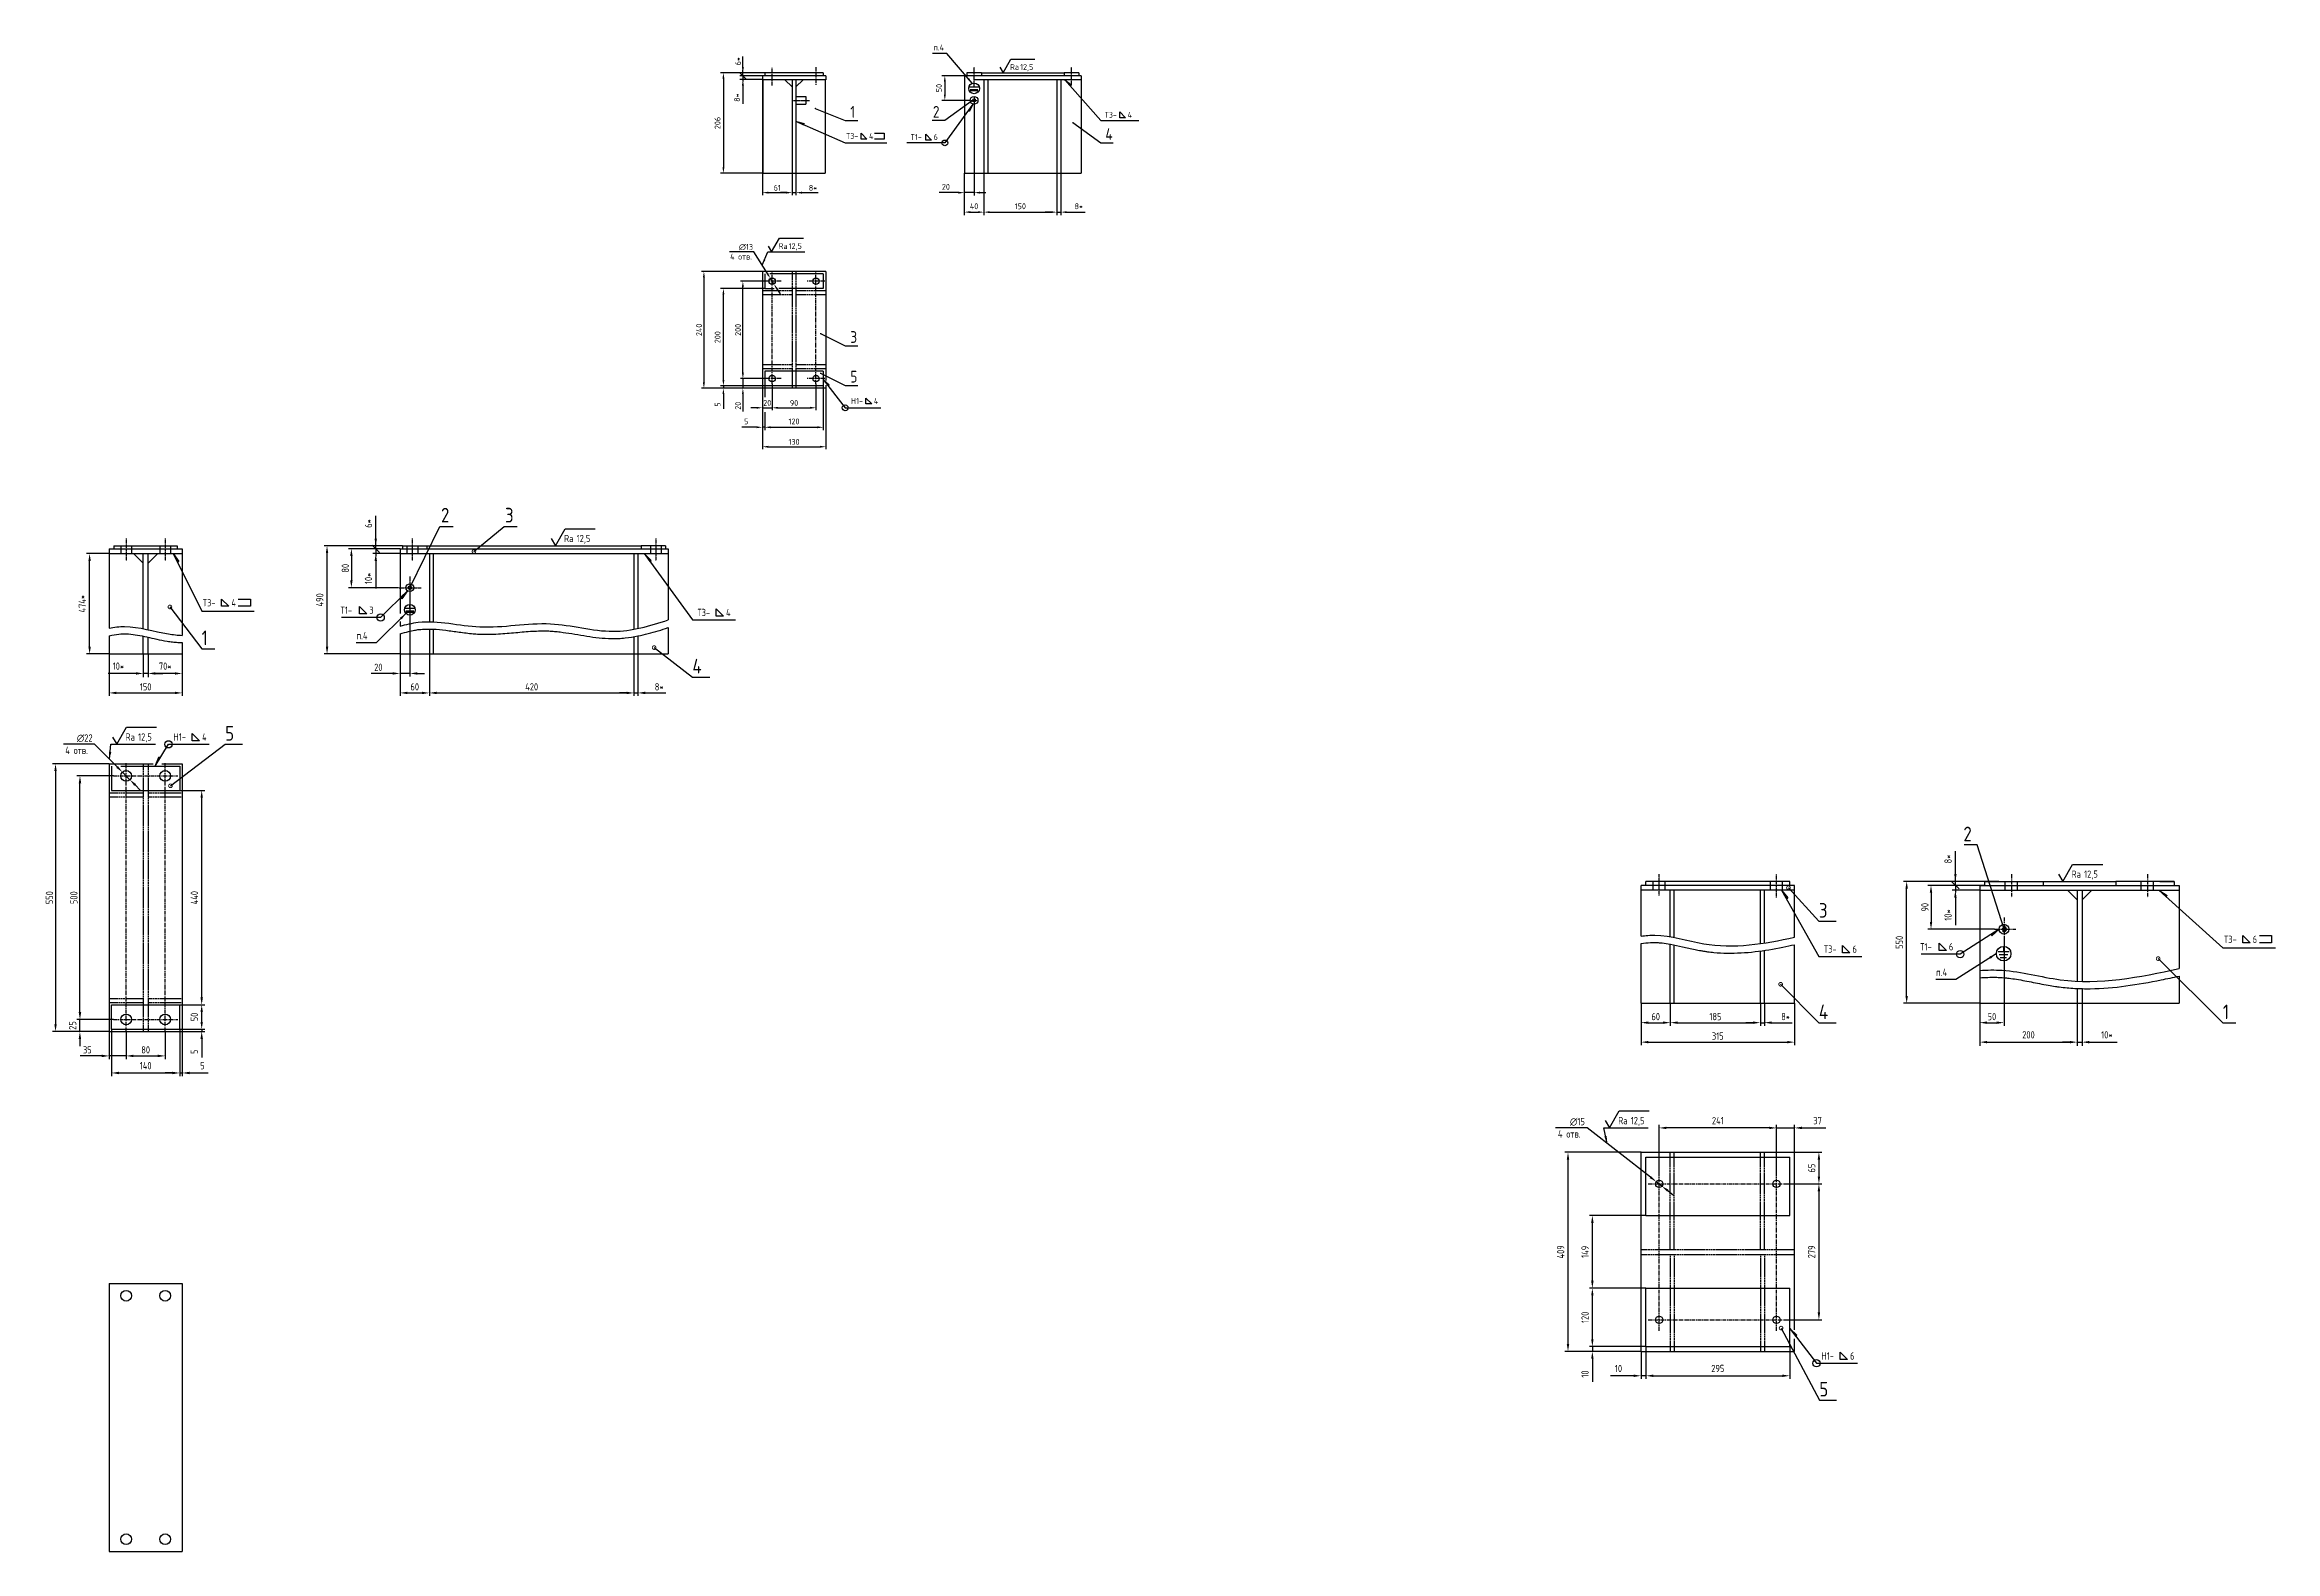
# Model space of a CAD drawing. Header units: millimetres. Extents: x -25976 to -4798, y -663 to 15440.
# Drawn here: x -9377 to -4798, y 4447 to 7541 of the extents above; entities that cross this region are included whole.
import ezdxf

# ---------------------------------------------------------------- set-up
doc = ezdxf.new("R2010")
doc.units = ezdxf.units.MM
doc.header["$LTSCALE"] = 0.25
for name, pattern in [('CENTER', [50.8, 31.75, -6.35, 6.35, -6.35]), ('CENTERX2', [4, 2.5, -0.5, 0.5, -0.5]), ('HIDDEN', [9.525, 6.35, -3.175])]:
    doc.linetypes.add(name, pattern=pattern)
for name, color, linetype in [('Bord', 1, 'Continuous'), ('Cen', 5, 'CENTER'), ('CEN2', 5, 'CENTERX2'), ('Con', 6, 'Continuous'), ('Cont', 6, 'Continuous'), ('Dim', 7, 'Continuous'), ('Hide', 2, 'HIDDEN'), ('Text', 3, 'Continuous')]:
    doc.layers.add(name, color=color, linetype=linetype)
doc.styles.add('Style1', font='romans.shx', dxfattribs={"width": 0.8})
doc.dimstyles.new('Dia_4', dxfattribs={"dimscale": 4, "dimtxt": 3, "dimasz": 3, "dimexe": 1.25, "dimexo": 0, "dimgap": 1, "dimtad": 1, "dimtoh": 1, "dimdec": 3, "dimtxsty": 'Style1', "dimcen": 2.5, "dimclrt": 3, "dimadec": 0, "dimazin": 0, "dimtfac": 1, "dimtdec": 3, "dimtmove": 0, "dimatfit": 2, "dimfxl": 1, "dimarcsym": 0})
doc.dimstyles.new('Dia_5', dxfattribs={"dimscale": 5, "dimtxt": 3, "dimasz": 3, "dimexe": 1.25, "dimexo": 0, "dimgap": 1, "dimtad": 1, "dimtoh": 1, "dimdec": 3, "dimtxsty": 'Style1', "dimcen": 2.5, "dimclrt": 3, "dimadec": 0, "dimazin": 0, "dimtfac": 1, "dimtdec": 3, "dimtmove": 0, "dimatfit": 2, "dimfxl": 1, "dimarcsym": 0})
doc.dimstyles.new('LIN 4', dxfattribs={"dimscale": 4, "dimtxt": 3, "dimasz": 3, "dimexe": 1.5, "dimexo": 0, "dimgap": 1.5, "dimtad": 1, "dimdec": 0, "dimrnd": 1, "dimdsep": 46, "dimtxsty": 'Style1', "dimcen": 0, "dimdle": 2, "dimclrd": 256, "dimclrt": 3, "dimaunit": 1, "dimadec": 0, "dimazin": 0, "dimtfac": 0.666667, "dimtdec": 0, "dimtmove": 0, "dimatfit": 2, "dimfxl": 1, "dimtvp": 0.833333, "dimtolj": 1, "dimtzin": 0, "dimarcsym": 0})
doc.dimstyles.new('LIN 5', dxfattribs={"dimscale": 5, "dimtxt": 3, "dimasz": 3, "dimexe": 1.5, "dimexo": 0, "dimgap": 1.5, "dimtad": 1, "dimtoh": 1, "dimdec": 4, "dimrnd": 1, "dimdsep": 46, "dimtxsty": 'Style1', "dimcen": 0, "dimdle": 2, "dimclrd": 256, "dimclrt": 3, "dimadec": 0, "dimazin": 0, "dimtfac": 0.666667, "dimtdec": 4, "dimtmove": 0, "dimatfit": 2, "dimfxl": 1, "dimtvp": 0.833333, "dimtolj": 1, "dimtzin": 0, "dimarcsym": 0})
doc.dimstyles.new('LIN4', dxfattribs={"dimscale": 4, "dimtxt": 3, "dimasz": 3, "dimexe": 1.25, "dimexo": 0, "dimgap": 1, "dimtad": 1, "dimdec": 0, "dimzin": 13, "dimdsep": 46, "dimtxsty": 'Style1', "dimcen": 2.5, "dimclrt": 3, "dimadec": 0, "dimazin": 0, "dimtfac": 1, "dimtofl": 0, "dimtmove": 1, "dimatfit": 3, "dimfxl": 1, "dimtolj": 1, "dimtzin": 13, "dimarcsym": 0})
doc.dimstyles.new('Lin4_', dxfattribs={"dimscale": 4, "dimtxt": 3, "dimasz": 3, "dimexe": 1.25, "dimexo": 0, "dimgap": 1, "dimtad": 1, "dimdec": 3, "dimtxsty": 'Style1', "dimcen": 2.5, "dimclrt": 3, "dimadec": 0, "dimazin": 0, "dimtfac": 1, "dimtdec": 3, "dimtmove": 0, "dimatfit": 3, "dimldrblk": 'DOT', "dimfxl": 1, "dimarcsym": 0})
doc.dimstyles.new('LIN_4', dxfattribs={"dimscale": 4, "dimtxt": 3, "dimasz": 3, "dimexe": 1.5, "dimexo": 0, "dimgap": 1.5, "dimtad": 1, "dimtoh": 1, "dimdec": 1, "dimrnd": 1, "dimtxsty": 'Style1', "dimcen": 0, "dimdle": 2, "dimclrd": 256, "dimclrt": 3, "dimaunit": 1, "dimadec": 0, "dimazin": 0, "dimtm": 0.3, "dimtfac": 0.666667, "dimtdec": 1, "dimtmove": 0, "dimatfit": 2, "dimfxl": 1, "dimtvp": 0.833333, "dimtolj": 1, "dimarcsym": 0})
doc.dimstyles.new('Lin_5', dxfattribs={"dimscale": 5, "dimtxt": 3, "dimasz": 3, "dimexe": 1.25, "dimexo": 0, "dimgap": 1.5, "dimtad": 1, "dimdec": 1, "dimtxsty": 'Style1', "dimcen": 2.5, "dimclrt": 3, "dimadec": 0, "dimazin": 0, "dimtfac": 1, "dimtdec": 1, "dimtmove": 0, "dimatfit": 0, "dimfxl": 1, "dimarcsym": 0})
doc.dimstyles.new('Poz_5', dxfattribs={"dimscale": 5, "dimtxt": 6, "dimasz": 3, "dimexe": 1.25, "dimexo": 0, "dimgap": 1.5, "dimtad": 2, "dimtoh": 1, "dimtxsty": 'Style1', "dimblk": 'DOTSMALL', "dimcen": 2.5, "dimclrt": 6, "dimadec": 0, "dimazin": 0, "dimtfac": 1, "dimtmove": 0, "dimatfit": 3, "dimldrblk": 'DOTSMALL', "dimfxl": 1, "dimarcsym": 0})
doc.dimstyles.new('Svarka5', dxfattribs={"dimscale": 5, "dimtxt": 3, "dimasz": 4, "dimexe": 1.25, "dimexo": 0, "dimgap": 1.5, "dimtad": 1, "dimtoh": 1, "dimtxsty": 'Standard', "dimblk": 'Arrow', "dimcen": 2.5, "dimclrt": 3, "dimadec": 0, "dimazin": 0, "dimtfac": 1, "dimtmove": 0, "dimatfit": 3, "dimldrblk": 'Arrow', "dimfxl": 1, "dimarcsym": 0})
doc.dimstyles.new('Svarka_4', dxfattribs={"dimscale": 4, "dimtxt": 3, "dimasz": 4, "dimexe": 1.25, "dimexo": 0, "dimgap": 1, "dimtad": 1, "dimtoh": 1, "dimdec": 0, "dimtxsty": 'Style1', "dimblk": 'Arrow', "dimcen": 2.5, "dimclrt": 3, "dimadec": 0, "dimazin": 0, "dimtfac": 1, "dimtdec": 0, "dimtmove": 0, "dimatfit": 3, "dimldrblk": 'Arrow', "dimfxl": 1, "dimarcsym": 0})
doc.dimstyles.new('Svarka_5', dxfattribs={"dimscale": 5, "dimtxt": 3, "dimasz": 4, "dimexe": 1.25, "dimexo": 0, "dimgap": 1, "dimtad": 1, "dimtoh": 1, "dimdec": 0, "dimtxsty": 'Style1', "dimblk": 'Arrow', "dimcen": 2.5, "dimclrt": 3, "dimadec": 0, "dimazin": 0, "dimtfac": 1, "dimtdec": 0, "dimtmove": 0, "dimatfit": 3, "dimldrblk": 'Arrow', "dimfxl": 1, "dimarcsym": 0})

msp = doc.modelspace()

# ---------------------------------------------------------------- texts
at = {"layer": 'Con', "style": 'Style1', "width": 0.8}
for s, p in [('2', (-8563.18412, 6560.03993)), ('3', (-8431.76481, 6560.03993)), ('1', (-9054.43067, 6308.2453)), ('4', (-8047.09387, 6250.06903)), ('5', (-9006.05636, 6111.95431)), ('2', (-5438.46149, 5905.3783)), ('3', (-5735.09218, 5748.54026)), ('4', (-5735.09218, 5540.21234)), ('1', (-4906.01441, 5540.21234)), ('5', (-5734.13452, 4765.30459))]:
    msp.add_text(s, height=30, dxfattribs=at).set_placement(p)
at = {"layer": 'Dim', "color": 6, "char_height": 24, "style": 'Style1'}
for s, insert, attachment_point in [('1', (-7723.15545, 7403.30074), 4), ('2', (-7553.66719, 7403.30074), 4), ('4', (-7184.51292, 7357.53131), 6), ('3', (-7723.15545, 6940.81173), 4), ('5', (-7723.15545, 6859.42683), 4)]:
    msp.add_mtext(s, dxfattribs=dict(at, insert=insert, attachment_point=attachment_point))
at = {"layer": 'Text', "style": 'Style1', "width": 0.8}
for s, height, p in [('п.4', 12, (-7552.63694, 7529.26886)), ('п.4', 15, (-8736.81912, 6320.15205)), ('4 отв.', 15, (-9334.4356, 6084.54689)), ('п.4', 15, (-5494.73966, 5628.8913)), ('4 отв.', 15, (-6270.76644, 5296.89717))]:
    msp.add_text(s, height=height, dxfattribs=at).set_placement(p)
at = {"layer": 'Text', "ltscale": 1.5, "style": 'Style1', "width": 0.8}
msp.add_text('4 отв.', height=12, dxfattribs=at).set_placement((-7969.78095, 7099.87322))
at = {"layer": 'Text', "style": 'Style1', "width": 0.8}
for tag, p, s in [('Н1-', (-7721.9001, 6803.51292), 'Т1-'), ('4', (-7674.78867, 6803.51292), '6')]:
    msp.add_attdef(tag, p, s, height=12, dxfattribs=at)

# ---------------------------------------------------------------- blocks, each defined once
blk = doc.blocks.new('*D233')
at = {"layer": 'Dim', "color": 0, "lineweight": -2, "transparency": 16777216}
for p, q in [((-7489.1, 7277.3), (-7489.1, 7191.3)), ((-7449.1, 7277.3), (-7449.1, 7191.3))]:
    blk.add_line(p, q, dxfattribs=at)
at = {"layer": 'Dim', "lineweight": -2, "transparency": 16777216}
blk.add_line((-7477.1, 7197.3), (-7461.1, 7197.3), dxfattribs=at)
at = {"layer": 'Dim', "transparency": 16777216}
for points in [[(-7477.1, 7199.3), (-7477.1, 7195.3), (-7489.1, 7197.3)], [(-7461.1, 7199.3), (-7461.1, 7195.3), (-7449.1, 7197.3)]]:
    blk.add_solid(points, dxfattribs=at)
at = {"layer": 'Dim', "color": 3, "transparency": 16777216, "insert": (-7469.1, 7209.3), "char_height": 12, "attachment_point": 5, "style": 'Style1'}
blk.add_mtext('\\A1;40', dxfattribs=at)
blk = doc.blocks.new('*D234')
at = {"layer": 'Dim', "color": 0, "lineweight": -2, "transparency": 16777216}
for p, q in [((-7449.1, 7277.3), (-7449.1, 7191.3)), ((-7299.1, 7277.3), (-7299.1, 7191.3))]:
    blk.add_line(p, q, dxfattribs=at)
at = {"layer": 'Dim', "lineweight": -2, "transparency": 16777216}
blk.add_line((-7437.1, 7197.3), (-7311.1, 7197.3), dxfattribs=at)
at = {"layer": 'Dim', "transparency": 16777216}
for points in [[(-7437.1, 7199.3), (-7437.1, 7195.3), (-7449.1, 7197.3)], [(-7311.1, 7199.3), (-7311.1, 7195.3), (-7299.1, 7197.3)]]:
    blk.add_solid(points, dxfattribs=at)
at = {"layer": 'Dim', "color": 3, "transparency": 16777216, "insert": (-7374.1, 7209.3), "char_height": 12, "attachment_point": 5, "style": 'Style1'}
blk.add_mtext('\\A1;150', dxfattribs=at)
blk = doc.blocks.new('*D235')
at = {"layer": 'Dim', "color": 0, "lineweight": -2, "transparency": 16777216}
for p, q in [((-7299.1, 7277.3), (-7299.1, 7191.3)), ((-7291.1, 7277.3), (-7291.1, 7191.3))]:
    blk.add_line(p, q, dxfattribs=at)
at = {"layer": 'Dim', "lineweight": -2, "transparency": 16777216}
for p, q in [((-7311.1, 7197.3), (-7323.1, 7197.3)), ((-7299.1, 7197.3), (-7291.1, 7197.3)), ((-7279.1, 7197.3), (-7241.4, 7197.3))]:
    blk.add_line(p, q, dxfattribs=at)
at = {"layer": 'Dim', "transparency": 16777216}
for points in [[(-7311.1, 7199.3), (-7311.1, 7195.3), (-7299.1, 7197.3)], [(-7279.1, 7199.3), (-7279.1, 7195.3), (-7291.1, 7197.3)]]:
    blk.add_solid(points, dxfattribs=at)
at = {"layer": 'Dim', "color": 3, "transparency": 16777216, "insert": (-7254.2, 7209.3), "char_height": 12, "attachment_point": 5, "style": 'Style1'}
blk.add_mtext('\\A1;8*', dxfattribs=at)
blk = doc.blocks.new('Arrow')
blk.add_hatch(color=256).paths.add_polyline_path([(0, 0), (-1, 0), (-1, -0.17)])
blk.add_line((-1, 0), (-1, -0.17))
at = {"color": 0, "linetype": 'ByBlock', "lineweight": -2}
for q in [(-1, 0), (-1, -0.17)]:
    blk.add_line((0, 0), q, dxfattribs=at)
blk = doc.blocks.new('svarka01')
at = {"layer": 'Text'}
for p, q in [((8.17, 5), (11.17, 2)), ((8.17, 2), (8.17, 5)), ((11.17, 2), (8.17, 2)), ((15.02, 5), (20.02, 5)), ((20.02, 2), (15.02, 2)), ((20.02, 5), (20.02, 2))]:
    blk.add_line(p, q, dxfattribs=at)
at = {"layer": 'Text', "style": 'Style1', "width": 0.8}
for tag, p in [('Т1-', (0.44, 2)), ('6', (12.22, 2))]:
    blk.add_attdef(tag, p, '', height=3, dxfattribs=at)
blk = doc.blocks.new('*D236')
at = {"layer": 'Dim', "color": 0, "lineweight": -2, "transparency": 16777216}
for p, q in [((-7489.1, 7477.3), (-7535.1, 7477.3)), ((-7477.1, 7426.8), (-7535.1, 7426.8))]:
    blk.add_line(p, q, dxfattribs=at)
at = {"layer": 'Dim', "lineweight": -2, "transparency": 16777216}
blk.add_line((-7529.1, 7465.3), (-7529.1, 7438.8), dxfattribs=at)
at = {"layer": 'Dim', "transparency": 16777216}
for points in [[(-7531.1, 7465.3), (-7527.1, 7465.3), (-7529.1, 7477.3)], [(-7531.1, 7438.8), (-7527.1, 7438.8), (-7529.1, 7426.8)]]:
    blk.add_solid(points, dxfattribs=at)
at = {"layer": 'Dim', "color": 3, "transparency": 16777216, "insert": (-7541.1, 7452.1), "char_height": 12, "attachment_point": 5, "rotation": 90, "style": 'Style1'}
blk.add_mtext('\\A1;50', dxfattribs=at)
blk = doc.blocks.new('*D237')
at = {"layer": 'Dim', "color": 0, "lineweight": -2, "transparency": 16777216}
for p, q in [((-7469.1, 7418.8), (-7469.1, 7231.3)), ((-7489.1, 7277.3), (-7489.1, 7231.3))]:
    blk.add_line(p, q, dxfattribs=at)
at = {"layer": 'Dim', "lineweight": -2, "transparency": 16777216}
for p, q in [((-7501.1, 7237.3), (-7540.6, 7237.3)), ((-7469.1, 7237.3), (-7489.1, 7237.3)), ((-7457.1, 7237.3), (-7445.1, 7237.3))]:
    blk.add_line(p, q, dxfattribs=at)
at = {"layer": 'Dim', "transparency": 16777216}
for points in [[(-7501.1, 7239.3), (-7501.1, 7235.3), (-7489.1, 7237.3)], [(-7457.1, 7239.3), (-7457.1, 7235.3), (-7469.1, 7237.3)]]:
    blk.add_solid(points, dxfattribs=at)
at = {"layer": 'Dim', "color": 3, "transparency": 16777216, "insert": (-7526.9, 7249.3), "char_height": 12, "attachment_point": 5, "style": 'Style1'}
blk.add_mtext('\\A1;20', dxfattribs=at)
blk = doc.blocks.new('svarka02')
at = {"layer": 'Text'}
for p, q in [((9.73, 1.5), (9.73, 4.5)), ((9.73, 4.5), (12.73, 1.5)), ((12.73, 1.5), (9.73, 1.5))]:
    blk.add_line(p, q, dxfattribs=at)
at = {"layer": 'Text', "style": 'Style1', "width": 0.8}
for tag, p in [('Т1-', (2, 1.5)), ('6', (13.78, 1.5))]:
    blk.add_attdef(tag, p, '', height=3, dxfattribs=at)
blk = doc.blocks.new('svarka04')
at = {"layer": 'Text'}
blk.add_circle((0, 0), 1.5, dxfattribs=at)
blk = doc.blocks.new('sherISO_01')
at = {"layer": 'Text'}
blk.add_line((4.04, 7), (16.36, 7), dxfattribs=at)
blk.add_lwpolyline([(-1.73, 3), (0, 0), (4.04, 7)], dxfattribs=at)
at = {"layer": 'Text', "style": 'Style1', "width": 0.8}
blk.add_text('Ra', height=3, dxfattribs=at).set_placement((3.58, 1.5))
blk.add_attdef('12,5', (8.73, 1.5), '', height=3, dxfattribs=at)
blk = doc.blocks.new('_Oblique')
at = {"color": 0, "linetype": 'ByBlock', "lineweight": -2}
blk.add_line((-0.5, -0.5), (0.5, 0.5), dxfattribs=at)
blk = doc.blocks.new('*D238')
at = {"layer": 'Dim', "color": 0, "lineweight": -2, "transparency": 16777216}
for p, q in [((-7898.6, 7483.3), (-7948.6, 7483.3)), ((-7903.6, 7477.3), (-7948.6, 7477.3)), ((-7943.6, 7495.3), (-7943.6, 7507.3)), ((-7943.6, 7477.3), (-7943.6, 7465.3))]:
    blk.add_line(p, q, dxfattribs=at)
at = {"layer": 'Dim', "color": 0, "transparency": 16777216}
blk.add_solid([(-7945.6, 7495.3), (-7941.6, 7495.3), (-7943.6, 7483.3)], dxfattribs=at)
at = {"layer": 'Dim', "color": 0, "lineweight": -2, "transparency": 16777216, "xscale": 12, "yscale": 12, "zscale": 12, "rotation": 90}
blk.add_blockref('_Oblique', (-7943.6, 7477.3), dxfattribs=at)
at = {"layer": 'Dim', "color": 3, "transparency": 16777216, "insert": (-7953.6, 7507.3), "char_height": 12, "attachment_point": 5, "rotation": 90, "style": 'Style1'}
blk.add_mtext('\\A1;6*', dxfattribs=at)
blk = doc.blocks.new('*D239')
at = {"layer": 'Dim', "color": 0, "lineweight": -2, "transparency": 16777216}
for p, q in [((-7903.6, 7477.3), (-7949.6, 7477.3)), ((-7903.6, 7469.3), (-7949.6, 7469.3))]:
    blk.add_line(p, q, dxfattribs=at)
at = {"layer": 'Dim', "lineweight": -2, "transparency": 16777216}
for p, q in [((-7943.6, 7477.3), (-7943.6, 7489.3)), ((-7943.6, 7477.3), (-7943.6, 7469.3)), ((-7943.6, 7457.3), (-7943.6, 7419.6))]:
    blk.add_line(p, q, dxfattribs=at)
at = {"layer": 'Dim', "transparency": 16777216}
blk.add_solid([(-7945.6, 7457.3), (-7941.6, 7457.3), (-7943.6, 7469.3)], dxfattribs=at)
at = {"layer": 'Dim', "lineweight": -2, "transparency": 16777216, "xscale": 12, "yscale": 12, "zscale": 12, "rotation": 270}
blk.add_blockref('_Oblique', (-7943.6, 7477.3), dxfattribs=at)
at = {"layer": 'Dim', "color": 3, "transparency": 16777216, "insert": (-7955.6, 7432.4), "char_height": 12, "attachment_point": 5, "rotation": 90, "style": 'Style1'}
blk.add_mtext('\\A1;8*', dxfattribs=at)
blk = doc.blocks.new('*D240')
at = {"layer": 'Dim', "color": 0, "lineweight": -2, "transparency": 16777216}
for p, q in [((-7898.6, 7483.3), (-7989.6, 7483.3)), ((-7902.6, 7277.3), (-7989.6, 7277.3))]:
    blk.add_line(p, q, dxfattribs=at)
at = {"layer": 'Dim', "lineweight": -2, "transparency": 16777216}
blk.add_line((-7983.6, 7471.3), (-7983.6, 7289.3), dxfattribs=at)
at = {"layer": 'Dim', "transparency": 16777216}
for points in [[(-7985.6, 7471.3), (-7981.6, 7471.3), (-7983.6, 7483.3)], [(-7985.6, 7289.3), (-7981.6, 7289.3), (-7983.6, 7277.3)]]:
    blk.add_solid(points, dxfattribs=at)
at = {"layer": 'Dim', "color": 3, "transparency": 16777216, "insert": (-7995.6, 7380.3), "char_height": 12, "attachment_point": 5, "rotation": 90, "style": 'Style1'}
blk.add_mtext('\\A1;206', dxfattribs=at)
blk = doc.blocks.new('*D241')
at = {"layer": 'Dim', "color": 0, "lineweight": -2, "transparency": 16777216}
for p, q in [((-7898.6, 6840.5), (-7989.6, 6840.5)), ((-7903.6, 6835.5), (-7989.6, 6835.5))]:
    blk.add_line(p, q, dxfattribs=at)
at = {"layer": 'Dim', "lineweight": -2, "transparency": 16777216}
for p, q in [((-7983.6, 6852.5), (-7983.6, 6864.5)), ((-7983.6, 6840.5), (-7983.6, 6835.5)), ((-7983.6, 6823.5), (-7983.6, 6793.1))]:
    blk.add_line(p, q, dxfattribs=at)
at = {"layer": 'Dim', "transparency": 16777216}
for points in [[(-7985.6, 6852.5), (-7981.6, 6852.5), (-7983.6, 6840.5)], [(-7985.6, 6823.5), (-7981.6, 6823.5), (-7983.6, 6835.5)]]:
    blk.add_solid(points, dxfattribs=at)
at = {"layer": 'Dim', "color": 3, "transparency": 16777216, "insert": (-7995.6, 6802.3), "char_height": 12, "attachment_point": 5, "rotation": 90, "style": 'Style1'}
blk.add_mtext('\\A1;5', dxfattribs=at)
blk = doc.blocks.new('*D242')
at = {"layer": 'Dim', "color": 0, "lineweight": -2, "transparency": 16777216}
for p, q in [((-7898.6, 7040.5), (-7989.6, 7040.5)), ((-7898.6, 6840.5), (-7989.6, 6840.5))]:
    blk.add_line(p, q, dxfattribs=at)
at = {"layer": 'Dim', "lineweight": -2, "transparency": 16777216}
blk.add_line((-7983.6, 6852.5), (-7983.6, 7028.5), dxfattribs=at)
at = {"layer": 'Dim', "transparency": 16777216}
for points in [[(-7985.6, 7028.5), (-7981.6, 7028.5), (-7983.6, 7040.5)], [(-7985.6, 6852.5), (-7981.6, 6852.5), (-7983.6, 6840.5)]]:
    blk.add_solid(points, dxfattribs=at)
at = {"layer": 'Dim', "color": 3, "transparency": 16777216, "insert": (-7995.6, 6940.5), "char_height": 12, "attachment_point": 5, "rotation": 90, "style": 'Style1'}
blk.add_mtext('\\A1;200', dxfattribs=at)
blk = doc.blocks.new('*D243')
at = {"layer": 'Dim', "color": 0, "lineweight": -2, "transparency": 16777216}
for p, q in [((-7903.6, 6835.5), (-7903.6, 6749.5)), ((-7898.6, 6786.6), (-7898.6, 6749.5))]:
    blk.add_line(p, q, dxfattribs=at)
at = {"layer": 'Dim', "lineweight": -2, "transparency": 16777216}
for p, q in [((-7915.6, 6755.5), (-7946, 6755.5)), ((-7898.6, 6755.5), (-7903.6, 6755.5)), ((-7886.6, 6755.5), (-7874.6, 6755.5))]:
    blk.add_line(p, q, dxfattribs=at)
at = {"layer": 'Dim', "transparency": 16777216}
for points in [[(-7915.6, 6757.5), (-7915.6, 6753.5), (-7903.6, 6755.5)], [(-7886.6, 6757.5), (-7886.6, 6753.5), (-7898.6, 6755.5)]]:
    blk.add_solid(points, dxfattribs=at)
at = {"layer": 'Dim', "color": 3, "transparency": 16777216, "insert": (-7936.8, 6767.5), "char_height": 12, "attachment_point": 5, "style": 'Style1'}
blk.add_mtext('\\A1;5', dxfattribs=at)
blk = doc.blocks.new('*D244')
at = {"layer": 'Dim', "color": 0, "lineweight": -2, "transparency": 16777216}
for p, q in [((-7778.6, 6840.5), (-7778.6, 6749.5)), ((-7898.6, 6786.6), (-7898.6, 6749.5))]:
    blk.add_line(p, q, dxfattribs=at)
at = {"layer": 'Dim', "lineweight": -2, "transparency": 16777216}
blk.add_line((-7886.6, 6755.5), (-7790.6, 6755.5), dxfattribs=at)
at = {"layer": 'Dim', "transparency": 16777216}
for points in [[(-7886.6, 6757.5), (-7886.6, 6753.5), (-7898.6, 6755.5)], [(-7790.6, 6757.5), (-7790.6, 6753.5), (-7778.6, 6755.5)]]:
    blk.add_solid(points, dxfattribs=at)
at = {"layer": 'Dim', "color": 3, "transparency": 16777216, "insert": (-7838.6, 6767.5), "char_height": 12, "attachment_point": 5, "style": 'Style1'}
blk.add_mtext('\\A1;120', dxfattribs=at)
blk = doc.blocks.new('*D245')
at = {"layer": 'Dim', "color": 0, "lineweight": -2, "transparency": 16777216}
for p, q in [((-7943.6, 6867.5), (-7943.6, 6879.5)), ((-7896.1, 6855.5), (-7948.6, 6855.5)), ((-7903.6, 6835.5), (-7948.6, 6835.5)), ((-7943.6, 6855.5), (-7943.6, 6835.5)), ((-7943.6, 6823.5), (-7943.6, 6788))]:
    blk.add_line(p, q, dxfattribs=at)
at = {"layer": 'Dim', "color": 0, "transparency": 16777216}
for points in [[(-7945.6, 6867.5), (-7941.6, 6867.5), (-7943.6, 6855.5)], [(-7945.6, 6823.5), (-7941.6, 6823.5), (-7943.6, 6835.5)]]:
    blk.add_solid(points, dxfattribs=at)
at = {"layer": 'Dim', "color": 3, "transparency": 16777216, "insert": (-7953.6, 6799.7), "char_height": 12, "attachment_point": 5, "rotation": 90, "style": 'Style1'}
blk.add_mtext('\\A1;20', dxfattribs=at)
blk = doc.blocks.new('_Dot')
at = {"color": 0, "linetype": 'ByBlock', "lineweight": -2}
blk.add_line((-0.5, 0), (-1, 0), dxfattribs=at)
at = {"color": 0, "linetype": 'ByBlock', "const_width": 0.5}
blk.add_lwpolyline([(-0.25, 0, 1), (0.25, 0, 1)], format="xyb", close=True, dxfattribs=at)
blk = doc.blocks.new('*D246')
at = {"layer": 'Dim', "color": 0, "lineweight": -2, "transparency": 16777216}
for p, q in [((-7896.1, 7055.5), (-7948.6, 7055.5)), ((-7943.6, 6867.5), (-7943.6, 7043.5)), ((-7896.1, 6855.5), (-7948.6, 6855.5))]:
    blk.add_line(p, q, dxfattribs=at)
at = {"layer": 'Dim', "color": 0, "transparency": 16777216}
for points in [[(-7945.6, 7043.5), (-7941.6, 7043.5), (-7943.6, 7055.5)], [(-7945.6, 6867.5), (-7941.6, 6867.5), (-7943.6, 6855.5)]]:
    blk.add_solid(points, dxfattribs=at)
at = {"layer": 'Dim', "color": 3, "transparency": 16777216, "insert": (-7953.6, 6955.5), "char_height": 12, "attachment_point": 5, "rotation": 90, "style": 'Style1'}
blk.add_mtext('200', dxfattribs=at)
blk = doc.blocks.new('*D247')
at = {"layer": 'Dim', "color": 0, "lineweight": -2, "transparency": 16777216}
for p, q in [((-7903.6, 6835.5), (-7903.6, 6790.5)), ((-7883.6, 6844.9), (-7883.6, 6790.5)), ((-7915.6, 6795.5), (-7927.6, 6795.5)), ((-7903.6, 6795.5), (-7883.6, 6795.5)), ((-7871.6, 6795.5), (-7859.6, 6795.5))]:
    blk.add_line(p, q, dxfattribs=at)
at = {"layer": 'Dim', "color": 0, "transparency": 16777216}
for points in [[(-7915.6, 6797.5), (-7915.6, 6793.5), (-7903.6, 6795.5)], [(-7871.6, 6797.5), (-7871.6, 6793.5), (-7883.6, 6795.5)]]:
    blk.add_solid(points, dxfattribs=at)
at = {"layer": 'Dim', "color": 3, "transparency": 16777216, "insert": (-7893.6, 6805.5), "char_height": 12, "attachment_point": 5, "style": 'Style1'}
blk.add_mtext('20', dxfattribs=at)
blk = doc.blocks.new('*D248')
at = {"layer": 'Dim', "color": 0, "lineweight": -2, "transparency": 16777216}
for p, q in [((-7883.6, 6844.9), (-7883.6, 6790.5)), ((-7793.6, 6844.6), (-7793.6, 6790.5)), ((-7871.6, 6795.5), (-7805.6, 6795.5))]:
    blk.add_line(p, q, dxfattribs=at)
at = {"layer": 'Dim', "color": 0, "transparency": 16777216}
for points in [[(-7871.6, 6797.5), (-7871.6, 6793.5), (-7883.6, 6795.5)], [(-7805.6, 6797.5), (-7805.6, 6793.5), (-7793.6, 6795.5)]]:
    blk.add_solid(points, dxfattribs=at)
at = {"layer": 'Dim', "color": 3, "transparency": 16777216, "insert": (-7838.6, 6805.5), "char_height": 12, "attachment_point": 5, "style": 'Style1'}
blk.add_mtext('90', dxfattribs=at)
blk = doc.blocks.new('*D249')
at = {"layer": 'Dim', "color": 0, "lineweight": -2, "transparency": 16777216}
for p, q in [((-7921.2, 7115.5), (-7949.4, 7115.5)), ((-7893.4, 7071.2), (-7921.2, 7115.5)), ((-7880.1, 7050), (-7887, 7061)), ((-7873.8, 7039.8), (-7867.4, 7029.7))]:
    blk.add_line(p, q, dxfattribs=at)
at = {"layer": 'Dim', "color": 0, "transparency": 16777216}
for points in [[(-7891.7, 7072.3), (-7895.1, 7070.1), (-7887, 7061)], [(-7872.1, 7040.9), (-7875.5, 7038.8), (-7880.1, 7050)]]:
    blk.add_solid(points, dxfattribs=at)
at = {"layer": 'Dim', "color": 3, "transparency": 16777216, "insert": (-7937.3, 7125.5), "char_height": 12, "attachment_point": 5, "style": 'Style1'}
blk.add_mtext('∅13', dxfattribs=at)
blk = doc.blocks.new('*D250')
at = {"layer": 'Dim', "color": 0, "lineweight": -2, "transparency": 16777216}
for p, q in [((-7903.6, 7469.3), (-7903.6, 7232.3)), ((-7891.6, 7237.3), (-7854.6, 7237.3)), ((-7842.6, 7277.3), (-7842.6, 7232.3))]:
    blk.add_line(p, q, dxfattribs=at)
at = {"layer": 'Dim', "color": 0, "transparency": 16777216}
for points in [[(-7891.6, 7239.3), (-7891.6, 7235.3), (-7903.6, 7237.3)], [(-7854.6, 7239.3), (-7854.6, 7235.3), (-7842.6, 7237.3)]]:
    blk.add_solid(points, dxfattribs=at)
at = {"layer": 'Dim', "color": 3, "transparency": 16777216, "insert": (-7873.1, 7247.3), "char_height": 12, "attachment_point": 5, "style": 'Style1'}
blk.add_mtext('61', dxfattribs=at)
blk = doc.blocks.new('*D251')
at = {"layer": 'Dim', "color": 0, "lineweight": -2, "transparency": 16777216}
for p, q in [((-7854.6, 7237.3), (-7866.6, 7237.3)), ((-7842.6, 7277.3), (-7842.6, 7232.3)), ((-7842.6, 7237.3), (-7834.6, 7237.3)), ((-7834.6, 7277.3), (-7834.6, 7232.3)), ((-7822.6, 7237.3), (-7788.9, 7237.3))]:
    blk.add_line(p, q, dxfattribs=at)
at = {"layer": 'Dim', "color": 0, "transparency": 16777216}
for points in [[(-7854.6, 7239.3), (-7854.6, 7235.3), (-7842.6, 7237.3)], [(-7822.6, 7239.3), (-7822.6, 7235.3), (-7834.6, 7237.3)]]:
    blk.add_solid(points, dxfattribs=at)
at = {"layer": 'Dim', "color": 3, "transparency": 16777216, "insert": (-7799.7, 7247.3), "char_height": 12, "attachment_point": 5, "style": 'Style1'}
blk.add_mtext('8*', dxfattribs=at)
blk = doc.blocks.new('*D231')
at = {"layer": 'Dim', "color": 0, "lineweight": -2, "transparency": 16777216}
for p, q in [((-7978.6, 7075.5), (-8028.6, 7075.5)), ((-8023.6, 7063.5), (-8023.6, 6847.5)), ((-7903.6, 6835.5), (-8028.6, 6835.5))]:
    blk.add_line(p, q, dxfattribs=at)
at = {"layer": 'Dim', "color": 0, "transparency": 16777216}
for points in [[(-8025.6, 7063.5), (-8021.6, 7063.5), (-8023.6, 7075.5)], [(-8025.6, 6847.5), (-8021.6, 6847.5), (-8023.6, 6835.5)]]:
    blk.add_solid(points, dxfattribs=at)
at = {"layer": 'Dim', "color": 3, "transparency": 16777216, "insert": (-8033.6, 6955.5), "char_height": 12, "attachment_point": 5, "rotation": 90, "style": 'Style1'}
blk.add_mtext('240', dxfattribs=at)
blk = doc.blocks.new('*D232')
at = {"layer": 'Dim', "color": 0, "lineweight": -2, "transparency": 16777216}
for p, q in [((-7903.6, 6835.5), (-7903.6, 6710.5)), ((-7773.6, 6835.5), (-7773.6, 6710.5)), ((-7891.6, 6715.5), (-7785.6, 6715.5))]:
    blk.add_line(p, q, dxfattribs=at)
at = {"layer": 'Dim', "color": 0, "transparency": 16777216}
for points in [[(-7891.6, 6717.5), (-7891.6, 6713.5), (-7903.6, 6715.5)], [(-7785.6, 6717.5), (-7785.6, 6713.5), (-7773.6, 6715.5)]]:
    blk.add_solid(points, dxfattribs=at)
at = {"layer": 'Dim', "color": 3, "transparency": 16777216, "insert": (-7838.6, 6725.5), "char_height": 12, "attachment_point": 5, "style": 'Style1'}
blk.add_mtext('130', dxfattribs=at)
blk = doc.blocks.new('*D274')
at = {"layer": 'Dim', "color": 0, "linetype": 'ByBlock', "lineweight": -2, "transparency": 16777216}
for p, q in [((-8647.1, 6290), (-8647.1, 6203.8)), ((-8587.1, 6290), (-8587.1, 6203.8)), ((-8632.1, 6210), (-8602.1, 6210))]:
    blk.add_line(p, q, dxfattribs=at)
at = {"layer": 'Dim', "color": 0, "transparency": 16777216}
for points in [[(-8632.1, 6212.5), (-8632.1, 6207.5), (-8647.1, 6210)], [(-8602.1, 6212.5), (-8602.1, 6207.5), (-8587.1, 6210)]]:
    blk.add_solid(points, dxfattribs=at)
at = {"layer": 'Dim', "color": 3, "transparency": 16777216, "insert": (-8617.1, 6222.5), "char_height": 15, "attachment_point": 5, "style": 'Style1'}
blk.add_mtext('60', dxfattribs=at)
blk = doc.blocks.new('*D275')
at = {"layer": 'Dim', "color": 0, "linetype": 'ByBlock', "lineweight": -2, "transparency": 16777216}
for p, q in [((-8587.1, 6290), (-8587.1, 6203.8)), ((-8167.1, 6290), (-8167.1, 6203.8)), ((-8572.1, 6210), (-8182.1, 6210))]:
    blk.add_line(p, q, dxfattribs=at)
at = {"layer": 'Dim', "color": 0, "transparency": 16777216}
for points in [[(-8572.1, 6212.5), (-8572.1, 6207.5), (-8587.1, 6210)], [(-8182.1, 6212.5), (-8182.1, 6207.5), (-8167.1, 6210)]]:
    blk.add_solid(points, dxfattribs=at)
at = {"layer": 'Dim', "color": 3, "transparency": 16777216, "insert": (-8377.1, 6222.5), "char_height": 15, "attachment_point": 5, "style": 'Style1'}
blk.add_mtext('420', dxfattribs=at)
blk = doc.blocks.new('*D276')
at = {"layer": 'Dim', "color": 0, "linetype": 'ByBlock', "lineweight": -2, "transparency": 16777216}
for p, q in [((-8167.1, 6290), (-8167.1, 6203.8)), ((-8159.1, 6290), (-8159.1, 6203.8)), ((-8182.1, 6210), (-8197.1, 6210)), ((-8167.1, 6210), (-8159.1, 6210)), ((-8144.1, 6210), (-8102, 6210))]:
    blk.add_line(p, q, dxfattribs=at)
at = {"layer": 'Dim', "color": 0, "transparency": 16777216}
for points in [[(-8182.1, 6212.5), (-8182.1, 6207.5), (-8167.1, 6210)], [(-8144.1, 6212.5), (-8144.1, 6207.5), (-8159.1, 6210)]]:
    blk.add_solid(points, dxfattribs=at)
at = {"layer": 'Dim', "color": 3, "transparency": 16777216, "insert": (-8115.5, 6222.5), "char_height": 15, "attachment_point": 5, "style": 'Style1'}
blk.add_mtext('8*', dxfattribs=at)
blk = doc.blocks.new('_DotSmall')
at = {"color": 0, "linetype": 'ByBlock', "const_width": 0.5}
blk.add_lwpolyline([(-0.0625, 0, 1), (0.0625, 0, 1)], format="xyb", close=True, dxfattribs=at)
blk = doc.blocks.new('*D277')
at = {"layer": 'Dim', "color": 0, "linetype": 'ByBlock', "lineweight": -2, "transparency": 16777216}
for p, q in [((-8627.1, 6423.1), (-8627.1, 6243.8)), ((-8647.1, 6290), (-8647.1, 6243.8)), ((-8662.1, 6250), (-8706.5, 6250)), ((-8627.1, 6250), (-8647.1, 6250)), ((-8612.1, 6250), (-8597.1, 6250))]:
    blk.add_line(p, q, dxfattribs=at)
at = {"layer": 'Dim', "color": 0, "transparency": 16777216}
for points in [[(-8662.1, 6252.5), (-8662.1, 6247.5), (-8647.1, 6250)], [(-8612.1, 6252.5), (-8612.1, 6247.5), (-8627.1, 6250)]]:
    blk.add_solid(points, dxfattribs=at)
at = {"layer": 'Dim', "color": 3, "transparency": 16777216, "insert": (-8691.8, 6262.5), "char_height": 15, "attachment_point": 5, "style": 'Style1'}
blk.add_mtext('20', dxfattribs=at)
blk = doc.blocks.new('*D278')
at = {"layer": 'Dim', "color": 0, "lineweight": -2, "transparency": 16777216}
for p, q in [((-8647.1, 6506.1), (-8703.3, 6506.1)), ((-8697.1, 6506.1), (-8697.1, 6536.1)), ((-8697.1, 6506.1), (-8697.1, 6496.1)), ((-8647.1, 6496.1), (-8703.3, 6496.1)), ((-8697.1, 6481.1), (-8697.1, 6424.3))]:
    blk.add_line(p, q, dxfattribs=at)
at = {"layer": 'Dim', "color": 0, "transparency": 16777216}
blk.add_solid([(-8699.6, 6481.1), (-8694.6, 6481.1), (-8697.1, 6496.1)], dxfattribs=at)
at = {"layer": 'Dim', "color": 0, "lineweight": -2, "transparency": 16777216, "xscale": 15, "yscale": 15, "zscale": 15, "rotation": 270}
blk.add_blockref('_Oblique', (-8697.1, 6506.1), dxfattribs=at)
at = {"layer": 'Dim', "color": 3, "transparency": 16777216, "insert": (-8712.1, 6445.2), "char_height": 15, "attachment_point": 5, "rotation": 90, "style": 'Style1'}
blk.add_mtext('10*', dxfattribs=at)
blk = doc.blocks.new('*D279')
at = {"layer": 'Dim', "color": 0, "lineweight": -2, "transparency": 16777216}
for p, q in [((-8697.1, 6527.1), (-8697.1, 6573.7)), ((-8642.1, 6512.1), (-8703.3, 6512.1)), ((-8647.1, 6506.1), (-8703.3, 6506.1)), ((-8697.1, 6506.1), (-8697.1, 6512.1)), ((-8697.1, 6506.1), (-8697.1, 6491.1))]:
    blk.add_line(p, q, dxfattribs=at)
at = {"layer": 'Dim', "color": 0, "transparency": 16777216}
blk.add_solid([(-8699.6, 6527.1), (-8694.6, 6527.1), (-8697.1, 6512.1)], dxfattribs=at)
at = {"layer": 'Dim', "color": 0, "lineweight": -2, "transparency": 16777216, "xscale": 15, "yscale": 15, "zscale": 15, "rotation": 90}
blk.add_blockref('_Oblique', (-8697.1, 6506.1), dxfattribs=at)
at = {"layer": 'Dim', "color": 3, "transparency": 16777216, "insert": (-8712.1, 6557.9), "char_height": 15, "attachment_point": 5, "rotation": 90, "style": 'Style1'}
blk.add_mtext('6*', dxfattribs=at)
blk = doc.blocks.new('*D280')
at = {"layer": 'Dim', "color": 0, "lineweight": -2, "transparency": 16777216}
for p, q in [((-8642.1, 6512.1), (-8803.3, 6512.1)), ((-8797.1, 6305), (-8797.1, 6497.1)), ((-8647.1, 6290), (-8803.3, 6290))]:
    blk.add_line(p, q, dxfattribs=at)
at = {"layer": 'Dim', "color": 0, "transparency": 16777216}
for points in [[(-8799.6, 6497.1), (-8794.6, 6497.1), (-8797.1, 6512.1)], [(-8799.6, 6305), (-8794.6, 6305), (-8797.1, 6290)]]:
    blk.add_solid(points, dxfattribs=at)
at = {"layer": 'Dim', "color": 3, "transparency": 16777216, "insert": (-8812.1, 6401.1), "char_height": 15, "attachment_point": 5, "rotation": 90, "style": 'Style1'}
blk.add_mtext('490', dxfattribs=at)
blk = doc.blocks.new('*D281')
at = {"layer": 'Dim', "color": 0, "linetype": 'ByBlock', "lineweight": -2, "transparency": 16777216}
for p, q in [((-8647.1, 6506.1), (-8753.3, 6506.1)), ((-8747.1, 6491.1), (-8747.1, 6441.1)), ((-8650.1, 6426.1), (-8753.3, 6426.1))]:
    blk.add_line(p, q, dxfattribs=at)
at = {"layer": 'Dim', "color": 0, "transparency": 16777216}
for points in [[(-8749.6, 6491.1), (-8744.6, 6491.1), (-8747.1, 6506.1)], [(-8749.6, 6441.1), (-8744.6, 6441.1), (-8747.1, 6426.1)]]:
    blk.add_solid(points, dxfattribs=at)
at = {"layer": 'Dim', "color": 3, "transparency": 16777216, "insert": (-8759.6, 6466.1), "char_height": 15, "attachment_point": 5, "rotation": 90, "style": 'Style1'}
blk.add_mtext('80', dxfattribs=at)
blk = doc.blocks.new('*D283')
at = {"layer": 'Dim', "color": 0, "lineweight": -2, "transparency": 16777216}
for p, q in [((-9164.4, 6290), (-9164.4, 6242.5)), ((-9094.4, 6290), (-9094.4, 6242.5))]:
    blk.add_line(p, q, dxfattribs=at)
at = {"layer": 'Dim', "lineweight": -2, "transparency": 16777216}
blk.add_line((-9109.4, 6250), (-9149.4, 6250), dxfattribs=at)
at = {"layer": 'Dim', "transparency": 16777216}
for points in [[(-9149.4, 6252.5), (-9149.4, 6247.5), (-9164.4, 6250)], [(-9109.4, 6252.5), (-9109.4, 6247.5), (-9094.4, 6250)]]:
    blk.add_solid(points, dxfattribs=at)
at = {"layer": 'Dim', "color": 3, "transparency": 16777216, "insert": (-9129.4, 6265), "char_height": 15, "attachment_point": 5, "style": 'Style1'}
blk.add_mtext('\\A1;70*', dxfattribs=at)
blk = doc.blocks.new('*D284')
at = {"layer": 'Dim', "color": 0, "lineweight": -2, "transparency": 16777216}
for p, q in [((-9174.4, 6290), (-9174.4, 6242.5)), ((-9164.4, 6290), (-9164.4, 6242.5))]:
    blk.add_line(p, q, dxfattribs=at)
at = {"layer": 'Dim', "lineweight": -2, "transparency": 16777216}
for p, q in [((-9189.4, 6250), (-9246.3, 6250)), ((-9164.4, 6250), (-9174.4, 6250)), ((-9149.4, 6250), (-9134.4, 6250))]:
    blk.add_line(p, q, dxfattribs=at)
at = {"layer": 'Dim', "transparency": 16777216}
for points in [[(-9189.4, 6252.5), (-9189.4, 6247.5), (-9174.4, 6250)], [(-9149.4, 6252.5), (-9149.4, 6247.5), (-9164.4, 6250)]]:
    blk.add_solid(points, dxfattribs=at)
at = {"layer": 'Dim', "color": 3, "transparency": 16777216, "insert": (-9225.4, 6265), "char_height": 15, "attachment_point": 5, "style": 'Style1'}
blk.add_mtext('\\A1;10*', dxfattribs=at)
blk = doc.blocks.new('*D285')
at = {"layer": 'Dim', "color": 0, "linetype": 'ByBlock', "lineweight": -2, "transparency": 16777216}
for p, q in [((-9244.4, 6290), (-9244.4, 6203.8)), ((-9094.4, 6290), (-9094.4, 6203.8)), ((-9229.4, 6210), (-9109.4, 6210))]:
    blk.add_line(p, q, dxfattribs=at)
at = {"layer": 'Dim', "color": 0, "transparency": 16777216}
for points in [[(-9229.4, 6212.5), (-9229.4, 6207.5), (-9244.4, 6210)], [(-9109.4, 6212.5), (-9109.4, 6207.5), (-9094.4, 6210)]]:
    blk.add_solid(points, dxfattribs=at)
at = {"layer": 'Dim', "color": 3, "transparency": 16777216, "insert": (-9169.4, 6222.5), "char_height": 15, "attachment_point": 5, "style": 'Style1'}
blk.add_mtext('150', dxfattribs=at)
blk = doc.blocks.new('*D286')
at = {"layer": 'Dim', "color": 0, "linetype": 'ByBlock', "lineweight": -2, "transparency": 16777216}
for p, q in [((-9244.4, 5514.6), (-9244.4, 5458.3)), ((-9209.4, 5513.6), (-9209.4, 5458.3)), ((-9259.4, 5464.6), (-9303.9, 5464.6)), ((-9209.4, 5464.6), (-9244.4, 5464.6)), ((-9194.4, 5464.6), (-9179.4, 5464.6))]:
    blk.add_line(p, q, dxfattribs=at)
at = {"layer": 'Dim', "color": 0, "transparency": 16777216}
for points in [[(-9259.4, 5467.1), (-9259.4, 5462.1), (-9244.4, 5464.6)], [(-9194.4, 5467.1), (-9194.4, 5462.1), (-9209.4, 5464.6)]]:
    blk.add_solid(points, dxfattribs=at)
at = {"layer": 'Dim', "color": 3, "transparency": 16777216, "insert": (-9289.1, 5477.1), "char_height": 15, "attachment_point": 5, "style": 'Style1'}
blk.add_mtext('35', dxfattribs=at)
blk = doc.blocks.new('*D287')
at = {"layer": 'Dim', "color": 0, "linetype": 'ByBlock', "lineweight": -2, "transparency": 16777216}
for p, q in [((-9209.4, 5514.6), (-9209.4, 5458.3)), ((-9129.4, 5513.6), (-9129.4, 5458.3)), ((-9194.4, 5464.6), (-9144.4, 5464.6))]:
    blk.add_line(p, q, dxfattribs=at)
at = {"layer": 'Dim', "color": 0, "transparency": 16777216}
for points in [[(-9194.4, 5467.1), (-9194.4, 5462.1), (-9209.4, 5464.6)], [(-9144.4, 5467.1), (-9144.4, 5462.1), (-9129.4, 5464.6)]]:
    blk.add_solid(points, dxfattribs=at)
at = {"layer": 'Dim', "color": 3, "transparency": 16777216, "insert": (-9169.4, 5477.1), "char_height": 15, "attachment_point": 5, "style": 'Style1'}
blk.add_mtext('80', dxfattribs=at)
blk = doc.blocks.new('*D288')
at = {"layer": 'Dim', "color": 0, "lineweight": -2, "transparency": 16777216}
for p, q in [((-9304.4, 5554.6), (-9304.4, 5569.6)), ((-9235.4, 5539.6), (-9310.7, 5539.6)), ((-9244.4, 5514.6), (-9310.7, 5514.6)), ((-9304.4, 5514.6), (-9304.4, 5539.6)), ((-9304.4, 5499.6), (-9304.4, 5484.6))]:
    blk.add_line(p, q, dxfattribs=at)
at = {"layer": 'Dim', "color": 0, "transparency": 16777216}
for points in [[(-9306.9, 5554.6), (-9301.9, 5554.6), (-9304.4, 5539.6)], [(-9306.9, 5499.6), (-9301.9, 5499.6), (-9304.4, 5514.6)]]:
    blk.add_solid(points, dxfattribs=at)
at = {"layer": 'Dim', "color": 3, "transparency": 16777216, "insert": (-9319.4, 5527.1), "char_height": 15, "attachment_point": 5, "rotation": 90, "style": 'Style1'}
blk.add_mtext('25', dxfattribs=at)
blk = doc.blocks.new('*D289')
at = {"layer": 'Dim', "color": 0, "linetype": 'ByBlock', "lineweight": -2, "transparency": 16777216}
for p, q in [((-9235.4, 6039.6), (-9310.4, 6039.6)), ((-9304.2, 5554.6), (-9304.2, 6024.6)), ((-9235.4, 5539.6), (-9310.4, 5539.6))]:
    blk.add_line(p, q, dxfattribs=at)
at = {"layer": 'Dim', "color": 0, "transparency": 16777216}
for points in [[(-9306.7, 6024.6), (-9301.7, 6024.6), (-9304.2, 6039.6)], [(-9306.7, 5554.6), (-9301.7, 5554.6), (-9304.2, 5539.6)]]:
    blk.add_solid(points, dxfattribs=at)
at = {"layer": 'Dim', "color": 3, "transparency": 16777216, "insert": (-9316.7, 5789.6), "char_height": 15, "attachment_point": 5, "rotation": 90, "style": 'Style1'}
blk.add_mtext('500', dxfattribs=at)
blk = doc.blocks.new('*D290')
at = {"layer": 'Dim', "color": 0, "linetype": 'ByBlock', "lineweight": -2, "transparency": 16777216}
for p, q in [((-9274.3, 6104.5), (-9309.6, 6104.5)), ((-9227.8, 6058), (-9274.3, 6104.5)), ((-9201.7, 6031.8), (-9217.2, 6047.3)), ((-9191, 6021.2), (-9180.4, 6010.6))]:
    blk.add_line(p, q, dxfattribs=at)
at = {"layer": 'Dim', "color": 0, "transparency": 16777216}
for points in [[(-9226, 6059.7), (-9229.6, 6056.2), (-9217.2, 6047.3)], [(-9189.3, 6022.9), (-9192.8, 6019.4), (-9201.7, 6031.8)]]:
    blk.add_solid(points, dxfattribs=at)
at = {"layer": 'Dim', "color": 3, "transparency": 16777216, "insert": (-9294.4, 6117), "char_height": 15, "attachment_point": 5, "style": 'Style1'}
blk.add_mtext('∅22', dxfattribs=at)
blk = doc.blocks.new('*D291')
at = {"layer": 'Dim', "color": 0, "linetype": 'ByBlock', "lineweight": -2, "transparency": 16777216}
for p, q in [((-9244.4, 6064.6), (-9360.7, 6064.6)), ((-9354.4, 6049.6), (-9354.4, 5529.6)), ((-9244.4, 5514.6), (-9360.7, 5514.6))]:
    blk.add_line(p, q, dxfattribs=at)
at = {"layer": 'Dim', "color": 0, "transparency": 16777216}
for points in [[(-9356.9, 6049.6), (-9351.9, 6049.6), (-9354.4, 6064.6)], [(-9356.9, 5529.6), (-9351.9, 5529.6), (-9354.4, 5514.6)]]:
    blk.add_solid(points, dxfattribs=at)
at = {"layer": 'Dim', "color": 3, "transparency": 16777216, "insert": (-9366.9, 5789.6), "char_height": 15, "attachment_point": 5, "rotation": 90, "style": 'Style1'}
blk.add_mtext('550', dxfattribs=at)
blk = doc.blocks.new('*D292')
at = {"layer": 'Dim', "color": 0, "lineweight": -2, "transparency": 16777216}
for p, q in [((-9239.4, 5519.6), (-9239.4, 5423.3)), ((-9099.4, 5519.6), (-9099.4, 5423.3)), ((-9224.4, 5429.6), (-9114.4, 5429.6))]:
    blk.add_line(p, q, dxfattribs=at)
at = {"layer": 'Dim', "color": 0, "transparency": 16777216}
for points in [[(-9224.4, 5432.1), (-9224.4, 5427.1), (-9239.4, 5429.6)], [(-9114.4, 5432.1), (-9114.4, 5427.1), (-9099.4, 5429.6)]]:
    blk.add_solid(points, dxfattribs=at)
at = {"layer": 'Dim', "color": 3, "transparency": 16777216, "insert": (-9169.4, 5444.6), "char_height": 15, "attachment_point": 5, "style": 'Style1'}
blk.add_mtext('140', dxfattribs=at)
blk = doc.blocks.new('*D293')
at = {"layer": 'Dim', "color": 0, "lineweight": -2, "transparency": 16777216}
for p, q in [((-9099.4, 5519.6), (-9099.4, 5423.3)), ((-9094.4, 5514.6), (-9094.4, 5423.3)), ((-9114.4, 5429.6), (-9129.4, 5429.6)), ((-9099.4, 5429.6), (-9094.4, 5429.6)), ((-9079.4, 5429.6), (-9041.4, 5429.6))]:
    blk.add_line(p, q, dxfattribs=at)
at = {"layer": 'Dim', "color": 0, "transparency": 16777216}
for points in [[(-9114.4, 5432.1), (-9114.4, 5427.1), (-9099.4, 5429.6)], [(-9079.4, 5432.1), (-9079.4, 5427.1), (-9094.4, 5429.6)]]:
    blk.add_solid(points, dxfattribs=at)
at = {"layer": 'Dim', "color": 3, "transparency": 16777216, "insert": (-9052.9, 5444.6), "char_height": 15, "attachment_point": 5, "style": 'Style1'}
blk.add_mtext('5', dxfattribs=at)
blk = doc.blocks.new('*D294')
at = {"layer": 'Dim', "color": 0, "lineweight": -2, "transparency": 16777216}
for p, q in [((-9054.4, 5534.6), (-9054.4, 5549.6)), ((-9099.4, 5519.6), (-9048.2, 5519.6)), ((-9094.4, 5514.6), (-9048.2, 5514.6)), ((-9054.4, 5519.6), (-9054.4, 5514.6)), ((-9054.4, 5499.6), (-9054.4, 5461.6))]:
    blk.add_line(p, q, dxfattribs=at)
at = {"layer": 'Dim', "color": 0, "transparency": 16777216}
for points in [[(-9056.9, 5534.6), (-9051.9, 5534.6), (-9054.4, 5519.6)], [(-9056.9, 5499.6), (-9051.9, 5499.6), (-9054.4, 5514.6)]]:
    blk.add_solid(points, dxfattribs=at)
at = {"layer": 'Dim', "color": 3, "transparency": 16777216, "insert": (-9069.4, 5473.1), "char_height": 15, "attachment_point": 5, "rotation": 90, "style": 'Style1'}
blk.add_mtext('5', dxfattribs=at)
blk = doc.blocks.new('*D295')
at = {"layer": 'Dim', "color": 0, "lineweight": -2, "transparency": 16777216}
for p, q in [((-9099.4, 5569.6), (-9048.2, 5569.6)), ((-9054.4, 5534.6), (-9054.4, 5554.6)), ((-9099.4, 5519.6), (-9048.2, 5519.6))]:
    blk.add_line(p, q, dxfattribs=at)
at = {"layer": 'Dim', "color": 0, "transparency": 16777216}
for points in [[(-9056.9, 5554.6), (-9051.9, 5554.6), (-9054.4, 5569.6)], [(-9056.9, 5534.6), (-9051.9, 5534.6), (-9054.4, 5519.6)]]:
    blk.add_solid(points, dxfattribs=at)
at = {"layer": 'Dim', "color": 3, "transparency": 16777216, "insert": (-9069.4, 5544.6), "char_height": 15, "attachment_point": 5, "rotation": 90, "style": 'Style1'}
blk.add_mtext('50', dxfattribs=at)
blk = doc.blocks.new('*D296')
at = {"layer": 'Dim', "color": 0, "lineweight": -2, "transparency": 16777216}
for p, q in [((-9099.4, 6009.6), (-9048.2, 6009.6)), ((-9054.4, 5584.6), (-9054.4, 5994.6)), ((-9099.4, 5569.6), (-9048.2, 5569.6))]:
    blk.add_line(p, q, dxfattribs=at)
at = {"layer": 'Dim', "color": 0, "transparency": 16777216}
for points in [[(-9056.9, 5994.6), (-9051.9, 5994.6), (-9054.4, 6009.6)], [(-9056.9, 5584.6), (-9051.9, 5584.6), (-9054.4, 5569.6)]]:
    blk.add_solid(points, dxfattribs=at)
at = {"layer": 'Dim', "color": 3, "transparency": 16777216, "insert": (-9069.4, 5789.6), "char_height": 15, "attachment_point": 5, "rotation": 90, "style": 'Style1'}
blk.add_mtext('440', dxfattribs=at)
blk = doc.blocks.new('*D298')
at = {"layer": 'Dim', "color": 0, "lineweight": -2, "transparency": 16777216}
for p, q in [((-9244.4, 6496.1), (-9290.7, 6496.1)), ((-9284.4, 6305), (-9284.4, 6481.1)), ((-9244.4, 6290), (-9290.7, 6290))]:
    blk.add_line(p, q, dxfattribs=at)
at = {"layer": 'Dim', "color": 0, "transparency": 16777216}
for points in [[(-9286.9, 6481.1), (-9281.9, 6481.1), (-9284.4, 6496.1)], [(-9286.9, 6305), (-9281.9, 6305), (-9284.4, 6290)]]:
    blk.add_solid(points, dxfattribs=at)
at = {"layer": 'Dim', "color": 3, "transparency": 16777216, "insert": (-9299.4, 6393.1), "char_height": 15, "attachment_point": 5, "rotation": 90, "style": 'Style1'}
blk.add_mtext('474*', dxfattribs=at)
blk = doc.blocks.new('*D252')
at = {"layer": 'Dim', "color": 0, "linetype": 'ByBlock', "lineweight": -2, "transparency": 16777216}
for p, q in [((-6100.1, 5572.9), (-6100.1, 5526.6)), ((-6040.1, 5572.9), (-6040.1, 5526.6)), ((-6085.1, 5532.9), (-6055.1, 5532.9))]:
    blk.add_line(p, q, dxfattribs=at)
at = {"layer": 'Dim', "color": 0, "transparency": 16777216}
for points in [[(-6085.1, 5535.4), (-6085.1, 5530.4), (-6100.1, 5532.9)], [(-6055.1, 5535.4), (-6055.1, 5530.4), (-6040.1, 5532.9)]]:
    blk.add_solid(points, dxfattribs=at)
at = {"layer": 'Dim', "color": 3, "transparency": 16777216, "insert": (-6070.1, 5545.4), "char_height": 15, "attachment_point": 5, "style": 'Style1'}
blk.add_mtext('60', dxfattribs=at)
blk = doc.blocks.new('*D253')
at = {"layer": 'Dim', "color": 0, "linetype": 'ByBlock', "lineweight": -2, "transparency": 16777216}
for p, q in [((-6040.1, 5572.9), (-6040.1, 5526.6)), ((-5855.1, 5572.9), (-5855.1, 5526.6)), ((-6025.1, 5532.9), (-5870.1, 5532.9))]:
    blk.add_line(p, q, dxfattribs=at)
at = {"layer": 'Dim', "color": 0, "transparency": 16777216}
for points in [[(-6025.1, 5535.4), (-6025.1, 5530.4), (-6040.1, 5532.9)], [(-5870.1, 5535.4), (-5870.1, 5530.4), (-5855.1, 5532.9)]]:
    blk.add_solid(points, dxfattribs=at)
at = {"layer": 'Dim', "color": 3, "transparency": 16777216, "insert": (-5947.6, 5545.4), "char_height": 15, "attachment_point": 5, "style": 'Style1'}
blk.add_mtext('185', dxfattribs=at)
blk = doc.blocks.new('*D254')
at = {"layer": 'Dim', "color": 0, "linetype": 'ByBlock', "lineweight": -2, "transparency": 16777216}
for p, q in [((-5855.1, 5572.9), (-5855.1, 5526.6)), ((-5847.1, 5572.9), (-5847.1, 5526.6)), ((-5870.1, 5532.9), (-5885.1, 5532.9)), ((-5855.1, 5532.9), (-5847.1, 5532.9)), ((-5832.1, 5532.9), (-5789.9, 5532.9))]:
    blk.add_line(p, q, dxfattribs=at)
at = {"layer": 'Dim', "color": 0, "transparency": 16777216}
for points in [[(-5870.1, 5535.4), (-5870.1, 5530.4), (-5855.1, 5532.9)], [(-5832.1, 5535.4), (-5832.1, 5530.4), (-5847.1, 5532.9)]]:
    blk.add_solid(points, dxfattribs=at)
at = {"layer": 'Dim', "color": 3, "transparency": 16777216, "insert": (-5803.5, 5545.4), "char_height": 15, "attachment_point": 5, "style": 'Style1'}
blk.add_mtext('8*', dxfattribs=at)
blk = doc.blocks.new('*D255')
at = {"layer": 'Dim', "color": 0, "linetype": 'ByBlock', "lineweight": -2, "transparency": 16777216}
for p, q in [((-6100.1, 5572.9), (-6100.1, 5486.6)), ((-5785.1, 5572.9), (-5785.1, 5486.6)), ((-6085.1, 5492.9), (-5800.1, 5492.9))]:
    blk.add_line(p, q, dxfattribs=at)
at = {"layer": 'Dim', "color": 0, "transparency": 16777216}
for points in [[(-6085.1, 5495.4), (-6085.1, 5490.4), (-6100.1, 5492.9)], [(-5800.1, 5495.4), (-5800.1, 5490.4), (-5785.1, 5492.9)]]:
    blk.add_solid(points, dxfattribs=at)
at = {"layer": 'Dim', "color": 3, "transparency": 16777216, "insert": (-5942.6, 5505.4), "char_height": 15, "attachment_point": 5, "style": 'Style1'}
blk.add_mtext('315', dxfattribs=at)
blk = doc.blocks.new('*D269')
at = {"layer": 'Dim', "color": 0, "lineweight": -2, "transparency": 16777216}
for p, q in [((-5405, 5572.9), (-5405, 5485.4)), ((-5205, 5572.9), (-5205, 5485.4))]:
    blk.add_line(p, q, dxfattribs=at)
at = {"layer": 'Dim', "lineweight": -2, "transparency": 16777216}
blk.add_line((-5390, 5492.9), (-5220, 5492.9), dxfattribs=at)
at = {"layer": 'Dim', "transparency": 16777216}
for points in [[(-5390, 5495.4), (-5390, 5490.4), (-5405, 5492.9)], [(-5220, 5495.4), (-5220, 5490.4), (-5205, 5492.9)]]:
    blk.add_solid(points, dxfattribs=at)
at = {"layer": 'Dim', "color": 3, "transparency": 16777216, "insert": (-5305, 5507.9), "char_height": 15, "attachment_point": 5, "style": 'Style1'}
blk.add_mtext('\\A1;200', dxfattribs=at)
blk = doc.blocks.new('*D270')
at = {"layer": 'Dim', "color": 0, "lineweight": -2, "transparency": 16777216}
for p, q in [((-5205, 5572.9), (-5205, 5485.4)), ((-5195, 5572.9), (-5195, 5485.4))]:
    blk.add_line(p, q, dxfattribs=at)
at = {"layer": 'Dim', "lineweight": -2, "transparency": 16777216}
for p, q in [((-5220, 5492.9), (-5235, 5492.9)), ((-5205, 5492.9), (-5195, 5492.9)), ((-5180, 5492.9), (-5123.2, 5492.9))]:
    blk.add_line(p, q, dxfattribs=at)
at = {"layer": 'Dim', "transparency": 16777216}
for points in [[(-5220, 5495.4), (-5220, 5490.4), (-5205, 5492.9)], [(-5180, 5495.4), (-5180, 5490.4), (-5195, 5492.9)]]:
    blk.add_solid(points, dxfattribs=at)
at = {"layer": 'Dim', "color": 3, "transparency": 16777216, "insert": (-5144.1, 5507.9), "char_height": 15, "attachment_point": 5, "style": 'Style1'}
blk.add_mtext('\\A1;10*', dxfattribs=at)
blk = doc.blocks.new('*D271')
at = {"layer": 'Dim', "color": 0, "lineweight": -2, "transparency": 16777216}
for p, q in [((-5405, 5814.9), (-5461.3, 5814.9)), ((-5455, 5814.9), (-5455, 5844.9)), ((-5455, 5814.9), (-5455, 5804.9)), ((-5405, 5804.9), (-5461.3, 5804.9)), ((-5455, 5789.9), (-5455, 5733))]:
    blk.add_line(p, q, dxfattribs=at)
at = {"layer": 'Dim', "color": 0, "transparency": 16777216}
blk.add_solid([(-5457.5, 5789.9), (-5452.5, 5789.9), (-5455, 5804.9)], dxfattribs=at)
at = {"layer": 'Dim', "color": 0, "lineweight": -2, "transparency": 16777216, "xscale": 15, "yscale": 15, "zscale": 15, "rotation": 270}
blk.add_blockref('_Oblique', (-5455, 5814.9), dxfattribs=at)
at = {"layer": 'Dim', "color": 3, "transparency": 16777216, "insert": (-5470, 5753.9), "char_height": 15, "attachment_point": 5, "rotation": 90, "style": 'Style1'}
blk.add_mtext('10*', dxfattribs=at)
blk = doc.blocks.new('*D272')
at = {"layer": 'Dim', "color": 0, "lineweight": -2, "transparency": 16777216}
for p, q in [((-5455, 5837.9), (-5455, 5885)), ((-5395, 5822.9), (-5461.3, 5822.9)), ((-5405, 5814.9), (-5461.3, 5814.9)), ((-5455, 5814.9), (-5455, 5822.9)), ((-5455, 5814.9), (-5455, 5799.9))]:
    blk.add_line(p, q, dxfattribs=at)
at = {"layer": 'Dim', "color": 0, "transparency": 16777216}
blk.add_solid([(-5457.5, 5837.9), (-5452.5, 5837.9), (-5455, 5822.9)], dxfattribs=at)
at = {"layer": 'Dim', "color": 0, "lineweight": -2, "transparency": 16777216, "xscale": 15, "yscale": 15, "zscale": 15, "rotation": 90}
blk.add_blockref('_Oblique', (-5455, 5814.9), dxfattribs=at)
at = {"layer": 'Dim', "color": 3, "transparency": 16777216, "insert": (-5470, 5868.9), "char_height": 15, "attachment_point": 5, "rotation": 90, "style": 'Style1'}
blk.add_mtext('8*', dxfattribs=at)
blk = doc.blocks.new('*D273')
at = {"layer": 'Dim', "color": 0, "lineweight": -2, "transparency": 16777216}
for p, q in [((-5395, 5822.9), (-5561.3, 5822.9)), ((-5555, 5587.9), (-5555, 5807.9)), ((-5405, 5572.9), (-5561.3, 5572.9))]:
    blk.add_line(p, q, dxfattribs=at)
at = {"layer": 'Dim', "color": 0, "transparency": 16777216}
for points in [[(-5557.5, 5807.9), (-5552.5, 5807.9), (-5555, 5822.9)], [(-5557.5, 5587.9), (-5552.5, 5587.9), (-5555, 5572.9)]]:
    blk.add_solid(points, dxfattribs=at)
at = {"layer": 'Dim', "color": 3, "transparency": 16777216, "insert": (-5570, 5697.9), "char_height": 15, "attachment_point": 5, "rotation": 90, "style": 'Style1'}
blk.add_mtext('550', dxfattribs=at)
blk = doc.blocks.new('*D256')
at = {"layer": 'Dim', "color": 0, "linetype": 'ByBlock', "lineweight": -2, "transparency": 16777216}
for p, q in [((-5405, 5814.9), (-5511.3, 5814.9)), ((-5505, 5799.9), (-5505, 5739.9)), ((-5374.9, 5724.9), (-5511.3, 5724.9))]:
    blk.add_line(p, q, dxfattribs=at)
at = {"layer": 'Dim', "color": 0, "transparency": 16777216}
for points in [[(-5507.5, 5799.9), (-5502.5, 5799.9), (-5505, 5814.9)], [(-5507.5, 5739.9), (-5502.5, 5739.9), (-5505, 5724.9)]]:
    blk.add_solid(points, dxfattribs=at)
at = {"layer": 'Dim', "color": 3, "transparency": 16777216, "insert": (-5517.5, 5769.9), "char_height": 15, "attachment_point": 5, "rotation": 90, "style": 'Style1'}
blk.add_mtext('90', dxfattribs=at)
blk = doc.blocks.new('*D257')
at = {"layer": 'Dim', "color": 0, "linetype": 'ByBlock', "lineweight": -2, "transparency": 16777216}
for p, q in [((-5355, 5705.8), (-5355, 5526.6)), ((-5405, 5640.1), (-5405, 5526.6)), ((-5390, 5532.9), (-5370, 5532.9))]:
    blk.add_line(p, q, dxfattribs=at)
at = {"layer": 'Dim', "color": 0, "transparency": 16777216}
for points in [[(-5390, 5535.4), (-5390, 5530.4), (-5405, 5532.9)], [(-5370, 5535.4), (-5370, 5530.4), (-5355, 5532.9)]]:
    blk.add_solid(points, dxfattribs=at)
at = {"layer": 'Dim', "color": 3, "transparency": 16777216, "insert": (-5380, 5545.4), "char_height": 15, "attachment_point": 5, "style": 'Style1'}
blk.add_mtext('50', dxfattribs=at)
blk = doc.blocks.new('*D263')
at = {"layer": 'Dim', "color": 0, "lineweight": -2, "transparency": 16777216}
for p, q in [((-6090.1, 4867.8), (-6206.3, 4867.8)), ((-6100.1, 4857.8), (-6206.3, 4857.8)), ((-6200.1, 4882.8), (-6200.1, 4897.8)), ((-6200.1, 4867.8), (-6200.1, 4857.8)), ((-6200.1, 4842.8), (-6200.1, 4795.1))]:
    blk.add_line(p, q, dxfattribs=at)
at = {"layer": 'Dim', "color": 0, "transparency": 16777216}
for points in [[(-6202.6, 4882.8), (-6197.6, 4882.8), (-6200.1, 4867.8)], [(-6202.6, 4842.8), (-6197.6, 4842.8), (-6200.1, 4857.8)]]:
    blk.add_solid(points, dxfattribs=at)
at = {"layer": 'Dim', "color": 3, "transparency": 16777216, "insert": (-6215.1, 4811.4), "char_height": 15, "attachment_point": 5, "rotation": 90, "style": 'Style1'}
blk.add_mtext('10', dxfattribs=at)
blk = doc.blocks.new('*D264')
at = {"layer": 'Dim', "color": 0, "lineweight": -2, "transparency": 16777216}
for p, q in [((-6090.1, 4987.8), (-6206.3, 4987.8)), ((-6200.1, 4882.8), (-6200.1, 4972.8)), ((-6090.1, 4867.8), (-6206.3, 4867.8))]:
    blk.add_line(p, q, dxfattribs=at)
at = {"layer": 'Dim', "color": 0, "transparency": 16777216}
for points in [[(-6202.6, 4972.8), (-6197.6, 4972.8), (-6200.1, 4987.8)], [(-6202.6, 4882.8), (-6197.6, 4882.8), (-6200.1, 4867.8)]]:
    blk.add_solid(points, dxfattribs=at)
at = {"layer": 'Dim', "color": 3, "transparency": 16777216, "insert": (-6215.1, 4927.8), "char_height": 15, "attachment_point": 5, "rotation": 90, "style": 'Style1'}
blk.add_mtext('120', dxfattribs=at)
blk = doc.blocks.new('*D265')
at = {"layer": 'Dim', "color": 0, "lineweight": -2, "transparency": 16777216}
for p, q in [((-6090.1, 5136.8), (-6206.3, 5136.8)), ((-6200.1, 5002.8), (-6200.1, 5121.8)), ((-6090.1, 4987.8), (-6206.3, 4987.8))]:
    blk.add_line(p, q, dxfattribs=at)
at = {"layer": 'Dim', "color": 0, "transparency": 16777216}
for points in [[(-6202.6, 5121.8), (-6197.6, 5121.8), (-6200.1, 5136.8)], [(-6202.6, 5002.8), (-6197.6, 5002.8), (-6200.1, 4987.8)]]:
    blk.add_solid(points, dxfattribs=at)
at = {"layer": 'Dim', "color": 3, "transparency": 16777216, "insert": (-6215.1, 5062.3), "char_height": 15, "attachment_point": 5, "rotation": 90, "style": 'Style1'}
blk.add_mtext('149', dxfattribs=at)
blk = doc.blocks.new('*D266')
at = {"layer": 'Dim', "color": 0, "lineweight": -2, "transparency": 16777216}
for p, q in [((-6100.1, 5266.8), (-6256.3, 5266.8)), ((-6250.1, 5251.8), (-6250.1, 4872.8)), ((-6100.1, 4857.8), (-6256.3, 4857.8))]:
    blk.add_line(p, q, dxfattribs=at)
at = {"layer": 'Dim', "color": 0, "transparency": 16777216}
for points in [[(-6252.6, 5251.8), (-6247.6, 5251.8), (-6250.1, 5266.8)], [(-6252.6, 4872.8), (-6247.6, 4872.8), (-6250.1, 4857.8)]]:
    blk.add_solid(points, dxfattribs=at)
at = {"layer": 'Dim', "color": 3, "transparency": 16777216, "insert": (-6265.1, 5062.3), "char_height": 15, "attachment_point": 5, "rotation": 90, "style": 'Style1'}
blk.add_mtext('409', dxfattribs=at)
blk = doc.blocks.new('*D267')
at = {"layer": 'Dim', "color": 0, "lineweight": -2, "transparency": 16777216}
for p, q in [((-6100.1, 4857.8), (-6100.1, 4801.6)), ((-6090.1, 4867.8), (-6090.1, 4801.6)), ((-6115.1, 4807.8), (-6162.8, 4807.8)), ((-6090.1, 4807.8), (-6100.1, 4807.8)), ((-6075.1, 4807.8), (-6060.1, 4807.8))]:
    blk.add_line(p, q, dxfattribs=at)
at = {"layer": 'Dim', "color": 0, "transparency": 16777216}
for points in [[(-6115.1, 4810.3), (-6115.1, 4805.3), (-6100.1, 4807.8)], [(-6075.1, 4810.3), (-6075.1, 4805.3), (-6090.1, 4807.8)]]:
    blk.add_solid(points, dxfattribs=at)
at = {"layer": 'Dim', "color": 3, "transparency": 16777216, "insert": (-6146.4, 4822.8), "char_height": 15, "attachment_point": 5, "style": 'Style1'}
blk.add_mtext('10', dxfattribs=at)
blk = doc.blocks.new('*D268')
at = {"layer": 'Dim', "color": 0, "lineweight": -2, "transparency": 16777216}
for p, q in [((-6090.1, 4867.8), (-6090.1, 4801.6)), ((-5795.1, 4867.8), (-5795.1, 4801.6)), ((-6075.1, 4807.8), (-5810.1, 4807.8))]:
    blk.add_line(p, q, dxfattribs=at)
at = {"layer": 'Dim', "color": 0, "transparency": 16777216}
for points in [[(-6075.1, 4810.3), (-6075.1, 4805.3), (-6090.1, 4807.8)], [(-5810.1, 4810.3), (-5810.1, 4805.3), (-5795.1, 4807.8)]]:
    blk.add_solid(points, dxfattribs=at)
at = {"layer": 'Dim', "color": 3, "transparency": 16777216, "insert": (-5942.6, 4822.8), "char_height": 15, "attachment_point": 5, "style": 'Style1'}
blk.add_mtext('295', dxfattribs=at)
blk = doc.blocks.new('*D258')
at = {"layer": 'Dim', "color": 0, "lineweight": -2, "transparency": 16777216}
for p, q in [((-5837.1, 5316.8), (-5852.1, 5316.8)), ((-5822.1, 5224.3), (-5822.1, 5323.1)), ((-5822.1, 5316.8), (-5785.1, 5316.8)), ((-5785.1, 5266.8), (-5785.1, 5323.1)), ((-5770.1, 5316.8), (-5720.7, 5316.8))]:
    blk.add_line(p, q, dxfattribs=at)
at = {"layer": 'Dim', "color": 0, "transparency": 16777216}
for points in [[(-5837.1, 5319.3), (-5837.1, 5314.3), (-5822.1, 5316.8)], [(-5770.1, 5319.3), (-5770.1, 5314.3), (-5785.1, 5316.8)]]:
    blk.add_solid(points, dxfattribs=at)
at = {"layer": 'Dim', "color": 3, "transparency": 16777216, "insert": (-5737.9, 5331.8), "char_height": 15, "attachment_point": 5, "style": 'Style1'}
blk.add_mtext('37', dxfattribs=at)
blk = doc.blocks.new('*D259')
at = {"layer": 'Dim', "color": 0, "lineweight": -2, "transparency": 16777216}
for p, q in [((-6063.1, 5224.3), (-6063.1, 5323.1)), ((-5837.1, 5316.8), (-6048.1, 5316.8)), ((-5822.1, 5224.3), (-5822.1, 5323.1))]:
    blk.add_line(p, q, dxfattribs=at)
at = {"layer": 'Dim', "color": 0, "transparency": 16777216}
for points in [[(-6048.1, 5319.3), (-6048.1, 5314.3), (-6063.1, 5316.8)], [(-5837.1, 5319.3), (-5837.1, 5314.3), (-5822.1, 5316.8)]]:
    blk.add_solid(points, dxfattribs=at)
at = {"layer": 'Dim', "color": 3, "transparency": 16777216, "insert": (-5942.6, 5331.8), "char_height": 15, "attachment_point": 5, "style": 'Style1'}
blk.add_mtext('241', dxfattribs=at)
blk = doc.blocks.new('*D260')
at = {"layer": 'Dim', "color": 0, "lineweight": -2, "transparency": 16777216}
for p, q in [((-5785.1, 5266.8), (-5728.8, 5266.8)), ((-5735.1, 5251.8), (-5735.1, 5216.8)), ((-5799.6, 5201.8), (-5728.8, 5201.8))]:
    blk.add_line(p, q, dxfattribs=at)
at = {"layer": 'Dim', "color": 0, "transparency": 16777216}
for points in [[(-5737.6, 5251.8), (-5732.6, 5251.8), (-5735.1, 5266.8)], [(-5737.6, 5216.8), (-5732.6, 5216.8), (-5735.1, 5201.8)]]:
    blk.add_solid(points, dxfattribs=at)
at = {"layer": 'Dim', "color": 3, "transparency": 16777216, "insert": (-5750.1, 5234.3), "char_height": 15, "attachment_point": 5, "rotation": 90, "style": 'Style1'}
blk.add_mtext('65', dxfattribs=at)
blk = doc.blocks.new('*D261')
at = {"layer": 'Dim', "color": 0, "lineweight": -2, "transparency": 16777216}
for p, q in [((-5795.1, 5201.8), (-5728.8, 5201.8)), ((-5735.1, 5186.8), (-5735.1, 4937.8)), ((-5799.6, 4922.8), (-5728.8, 4922.8))]:
    blk.add_line(p, q, dxfattribs=at)
at = {"layer": 'Dim', "color": 0, "transparency": 16777216}
for points in [[(-5737.6, 5186.8), (-5732.6, 5186.8), (-5735.1, 5201.8)], [(-5737.6, 4937.8), (-5732.6, 4937.8), (-5735.1, 4922.8)]]:
    blk.add_solid(points, dxfattribs=at)
at = {"layer": 'Dim', "color": 3, "transparency": 16777216, "insert": (-5750.1, 5062.3), "char_height": 15, "attachment_point": 5, "rotation": 90, "style": 'Style1'}
blk.add_mtext('279', dxfattribs=at)
blk = doc.blocks.new('*D262')
at = {"layer": 'Dim', "color": 0, "lineweight": -2, "transparency": 16777216}
for p, q in [((-6210.6, 5316.8), (-6245.9, 5316.8)), ((-6080.8, 5215.6), (-6210.6, 5316.8)), ((-6057.2, 5197.2), (-6069, 5206.4)), ((-6045.3, 5188), (-6033.5, 5178.7))]:
    blk.add_line(p, q, dxfattribs=at)
at = {"layer": 'Dim', "color": 0, "transparency": 16777216}
for points in [[(-6079.3, 5217.6), (-6082.4, 5213.7), (-6069, 5206.4)], [(-6043.8, 5189.9), (-6046.9, 5186), (-6057.2, 5197.2)]]:
    blk.add_solid(points, dxfattribs=at)
at = {"layer": 'Dim', "color": 3, "transparency": 16777216, "insert": (-6230.8, 5329.3), "char_height": 15, "attachment_point": 5, "style": 'Style1'}
blk.add_mtext('∅15', dxfattribs=at)

# ---------------------------------------------------------------- dimensions: what is measured, and where the dimension line sits
at = {"layer": 'Dim'}
for base, p1, p2, dimstyle, override, picture, middle in [((-7943.59221, 7477.26886), (-7898.59221, 7483.26886), (-7903.59221, 7477.26886), 'LIN4', {"dimblk2": 'Oblique', "dimsah": 1, "dimtm": 0.3, "dimtfac": 0.666667, "dimtdec": 1, "dimtzin": 8}, '*D238', (-7943.59221, 7507.26886)), ((-8697.09387, 6506.13904), (-8647.09387, 6496.13904), (-8647.09387, 6506.13904), 'Lin_5', {"dimblk2": 'Oblique', "dimsah": 1}, '*D278', (-8697.09387, 6445.21047)), ((-5455.01441, 5814.8783), (-5405.01441, 5804.8783), (-5405.01441, 5814.8783), 'Lin_5', {"dimblk2": 'Oblique', "dimsah": 1}, '*D271', (-5455.01441, 5753.94973))]:
    dim = msp.add_linear_dim(base=base, p1=p1, p2=p2, angle=90, text='<>*', dimstyle=dimstyle, override=override, dxfattribs=at)
    dim.commit()
    dim.dimension.update_dxf_attribs({"geometry": picture, "text_midpoint": middle, "dimtype": 160})
for base, p1, p2, dimstyle, picture, middle in [((-7983.59221, 7277.26886), (-7898.59221, 7483.26886), (-7902.59221, 7277.26886), 'LIN_4', '*D240', (-7995.59221, 7380.26886)), ((-7529.09005, 7426.84579), (-7489.09005, 7477.26886), (-7477.09005, 7426.84579), 'LIN_4', '*D236', (-7541.09005, 7452.05732)), ((-8023.59221, 6835.52042), (-7978.63078, 7075.52042), (-7903.59221, 6835.52042), 'Dia_4', '*D231', (-8033.59221, 6955.52042)), ((-7943.59221, 7055.52042), (-7896.09221, 6855.52042), (-7896.09221, 7055.52042), 'Lin4_', '*D246', (-7953.59221, 6955.52042)), ((-7983.59221, 7040.52042), (-7898.59221, 6840.52042), (-7898.59221, 7040.52042), 'LIN_4', '*D242', (-7995.59221, 6940.52042)), ((-9054.43067, 6009.56898), (-9099.43067, 5569.56898), (-9099.43067, 6009.56898), 'Lin_5', '*D296', (-9069.43067, 5789.56898)), ((-9054.43067, 5569.56898), (-9099.43067, 5519.56898), (-9099.43067, 5569.56898), 'Lin_5', '*D295', (-9069.43067, 5544.56898)), ((-6250.09218, 4857.80459), (-6100.09218, 5266.80459), (-6100.09218, 4857.80459), 'Lin_5', '*D266', (-6265.09218, 5062.30459)), ((-5735.09218, 5201.80459), (-5785.09218, 5266.80459), (-5799.59218, 5201.80459), 'Lin_5', '*D260', (-5750.09218, 5234.30459)), ((-5735.09218, 4922.80459), (-5795.09218, 5201.80459), (-5799.59218, 4922.80459), 'Lin_5', '*D261', (-5750.09218, 5062.30459)), ((-6200.09218, 5136.80459), (-6090.09218, 4987.80459), (-6090.09218, 5136.80459), 'Lin_5', '*D265', (-6215.09218, 5062.30459)), ((-6200.09218, 4987.80459), (-6090.09218, 4867.80459), (-6090.09218, 4987.80459), 'Lin_5', '*D264', (-6215.09218, 4927.80459))]:
    dim = msp.add_linear_dim(base=base, p1=p1, p2=p2, angle=90, dimstyle=dimstyle, dxfattribs=at)
    dim.commit()
    dim.dimension.update_dxf_attribs({"geometry": picture, "text_midpoint": middle})
for base, p1, p2, dimstyle, override, picture, middle in [((-7943.59221, 7469.26886), (-7903.59221, 7477.26886), (-7903.59221, 7469.26886), 'LIN 4', {"dimblk1": 'Oblique', "dimsah": 1, "dimtol": 0, "dimlim": 0, "dimtp": 0, "dimtm": 0.3, "dimtfac": 0.666667, "dimtdec": 1, "dimtolj": 1, "dimtzin": 8}, '*D239', (-7955.59221, 7432.41172)), ((-8697.09387, 6512.13904), (-8647.09387, 6506.13904), (-8642.09387, 6512.13904), 'Lin_5', {"dimblk1": 'Oblique', "dimsah": 1}, '*D279', (-8712.09387, 6557.92476)), ((-5455.01441, 5822.8783), (-5405.01441, 5814.8783), (-5395.01441, 5822.8783), 'Lin_5', {"dimblk1": 'Oblique', "dimsah": 1}, '*D272', (-5470.01441, 5868.94973))]:
    dim = msp.add_linear_dim(base=base, p1=p1, p2=p2, angle=90, text='<>*', dimstyle=dimstyle, override=override, dxfattribs=at)
    dim.commit()
    dim.dimension.update_dxf_attribs({"geometry": picture, "text_midpoint": middle})
for base, p1, p2, dimstyle, picture, middle in [((-7842.59221, 7237.26886), (-7903.59221, 7469.26886), (-7842.59221, 7277.26886), 'Dia_4', '*D250', (-7873.09221, 7247.26886)), ((-7449.09005, 7197.26886), (-7489.09005, 7277.26886), (-7449.09005, 7277.26886), 'LIN_4', '*D233', (-7469.09005, 7209.26886)), ((-7299.09005, 7197.26886), (-7449.09005, 7277.26886), (-7299.09005, 7277.26886), 'LIN_4', '*D234', (-7374.09005, 7209.26886)), ((-7773.59221, 6715.52042), (-7903.59221, 6835.52042), (-7773.59221, 6835.52042), 'Dia_4', '*D232', (-7838.59221, 6725.52042)), ((-7778.59221, 6755.52042), (-7898.59221, 6786.62649), (-7778.59221, 6840.52042), 'LIN_4', '*D244', (-7838.59221, 6767.52042)), ((-7793.59221, 6795.52042), (-7883.59221, 6844.94177), (-7793.59221, 6844.58953), 'Lin4_', '*D248', (-7838.59221, 6805.52042)), ((-5205.01441, 5492.8783), (-5405.01441, 5572.8783), (-5205.01441, 5572.8783), 'LIN 5', '*D269', (-5305.01441, 5507.8783)), ((-9099.43067, 5429.56898), (-9239.43067, 5519.56898), (-9099.43067, 5519.56898), 'Lin_5', '*D292', (-9169.43067, 5444.56898)), ((-6063.09218, 5316.80459), (-5822.09218, 5224.30459), (-6063.09218, 5224.30459), 'Lin_5', '*D259', (-5942.59218, 5331.80459)), ((-5795.09218, 4807.80459), (-6090.09218, 4867.80459), (-5795.09218, 4867.80459), 'Lin_5', '*D268', (-5942.59218, 4822.80459))]:
    dim = msp.add_linear_dim(base=base, p1=p1, p2=p2, dimstyle=dimstyle, dxfattribs=at)
    dim.commit()
    dim.dimension.update_dxf_attribs({"geometry": picture, "text_midpoint": middle})
for base, p1, p2, dimstyle, picture, middle in [((-7469.09005, 7237.26886), (-7489.09005, 7277.26886), (-7469.09005, 7418.84579), 'LIN_4', '*D237', (-7526.86148, 7237.26886)), ((-7898.59221, 6755.52042), (-7903.59221, 6835.52042), (-7898.59221, 6786.62649), 'LIN_4', '*D243', (-7936.79221, 6755.52042)), ((-7883.59221, 6795.52042), (-7903.59221, 6835.52042), (-7883.59221, 6844.94177), 'Lin4_', '*D247', (-7893.59221, 6795.52042)), ((-5822.09218, 5316.80459), (-5785.09218, 5266.80459), (-5822.09218, 5224.30459), 'Lin_5', '*D258', (-5737.87789, 5316.80459)), ((-6090.09218, 4807.80459), (-6100.09218, 4857.80459), (-6090.09218, 4867.80459), 'Lin_5', '*D267', (-6146.44932, 4807.80459))]:
    dim = msp.add_linear_dim(base=base, p1=p1, p2=p2, dimstyle=dimstyle, dxfattribs=at)
    dim.commit()
    dim.dimension.update_dxf_attribs({"geometry": picture, "text_midpoint": middle, "dimtype": 160})
for base, p1, p2, dimstyle, picture, middle in [((-7834.59221, 7237.26886), (-7842.59221, 7277.26886), (-7834.59221, 7277.26886), 'Dia_4', '*D251', (-7799.73507, 7247.26886)), ((-7291.09005, 7197.26886), (-7299.09005, 7277.26886), (-7291.09005, 7277.26886), 'LIN_4', '*D235', (-7254.23291, 7209.26886)), ((-9164.43067, 6250.00685), (-9094.43067, 6290.00685), (-9164.43067, 6290.00685), 'LIN 5', '*D283', (-9129.43067, 6265.00685)), ((-5195.01441, 5492.8783), (-5205.01441, 5572.8783), (-5195.01441, 5572.8783), 'LIN 5', '*D270', (-5144.08584, 5507.8783))]:
    dim = msp.add_linear_dim(base=base, p1=p1, p2=p2, text='<>*', dimstyle=dimstyle, dxfattribs=at)
    dim.commit()
    dim.dimension.update_dxf_attribs({"geometry": picture, "text_midpoint": middle})
for p1, p2, dimstyle, picture, middle in [((-7880.13932, 7050.01338), (-7887.04511, 7061.02746), 'Dia_4', '*D249', (-7937.32628, 7115.52042)), ((-6057.17704, 5197.19361), (-6069.00732, 5206.41557), 'Dia_5', '*D262', (-6230.76151, 5316.80459))]:
    dim = msp.add_diameter_dim_2p(p1=p1, p2=p2, dimstyle=dimstyle, dxfattribs=at)
    dim.commit()
    dim.dimension.update_dxf_attribs({"geometry": picture, "text_midpoint": middle, "dimtype": 163})
for base, p1, p2, dimstyle, override, picture, middle in [((-7943.59221, 6855.52042), (-7903.59221, 6835.52042), (-7896.09221, 6855.52042), 'Lin4_', {"dimtm": 0.3, "dimtfac": 0.666667, "dimtdec": 1, "dimtolj": 1}, '*D245', (-7943.59221, 6799.74899)), ((-7983.59221, 6840.52042), (-7903.59221, 6835.52042), (-7898.59221, 6840.52042), 'LIN 4', {"dimtm": 0.3, "dimtdec": 1, "dimtzin": 8}, '*D241', (-7983.59221, 6802.32042)), ((-9304.43067, 5539.56898), (-9244.43067, 5514.56898), (-9235.43067, 5539.56898), 'Lin_5', {"dimtdec": 3}, '*D288', (-9304.43067, 5527.06898))]:
    dim = msp.add_linear_dim(base=base, p1=p1, p2=p2, angle=90, dimstyle=dimstyle, override=override, dxfattribs=at)
    dim.commit()
    dim.dimension.update_dxf_attribs({"geometry": picture, "text_midpoint": middle, "dimtype": 160})
for base, p1, p2, text, picture, middle in [((-8797.09387, 6512.13904), (-8647.09387, 6290.00685), (-8642.09387, 6512.13904), '490', '*D280', (-8812.09387, 6401.07295)), ((-9284.43067, 6496.13904), (-9244.43067, 6290.00685), (-9244.43067, 6496.13904), '474*', '*D298', (-9299.43067, 6393.07295)), ((-5555.01441, 5822.8783), (-5405.01441, 5572.8783), (-5395.01441, 5822.8783), '550', '*D273', (-5570.01441, 5697.8783))]:
    dim = msp.add_linear_dim(base=base, p1=p1, p2=p2, angle=90, text=text, dimstyle='Lin_5', dxfattribs=at)
    dim.commit()
    dim.dimension.update_dxf_attribs({"geometry": picture, "text_midpoint": middle})
for base, p1, p2, picture, middle in [((-8747.09387, 6426.13904), (-8647.09387, 6506.13904), (-8650.09387, 6426.13904), '*D281', (-8759.59387, 6466.13904)), ((-9354.43067, 5514.56898), (-9244.43067, 6064.56898), (-9244.43067, 5514.56898), '*D291', (-9366.93067, 5789.56898)), ((-9304.1604, 6039.56898), (-9235.43067, 5539.56898), (-9235.43067, 6039.56898), '*D289', (-9316.6604, 5789.56898)), ((-5505.01441, 5724.8783), (-5405.01441, 5814.8783), (-5374.9261, 5724.8783), '*D256', (-5517.51441, 5769.8783))]:
    dim = msp.add_linear_dim(base=base, p1=p1, p2=p2, angle=90, dimstyle='Dia_5', override={"dimarcsym": 1}, dxfattribs=at)
    dim.commit()
    dim.dimension.update_dxf_attribs({"geometry": picture, "text_midpoint": middle})
for base, p1, p2, picture, middle in [((-8627.09387, 6250.00685), (-8647.09387, 6290.00685), (-8627.09387, 6423.13904), '*D277', (-8691.80816, 6250.00685)), ((-9209.43067, 5464.56898), (-9244.43067, 5514.56898), (-9209.43067, 5513.56898), '*D286', (-9289.14496, 5464.56898))]:
    dim = msp.add_linear_dim(base=base, p1=p1, p2=p2, dimstyle='Dia_5', override={"dimarcsym": 1}, dxfattribs=at)
    dim.commit()
    dim.dimension.update_dxf_attribs({"geometry": picture, "text_midpoint": middle, "dimtype": 160})
dim = msp.add_linear_dim(base=(-9164.43067, 6250.00685), p1=(-9174.43067, 6290.00685), p2=(-9164.43067, 6290.00685), text='<>*', dimstyle='LIN 5', dxfattribs=at)
dim.commit()
dim.dimension.update_dxf_attribs({"geometry": '*D284', "text_midpoint": (-9225.35924, 6250.00685), "dimtype": 160})
for base, p1, p2, picture, middle in [((-9094.43067, 6210.00685), (-9244.43067, 6290.00685), (-9094.43067, 6290.00685), '*D285', (-9169.43067, 6222.50685)), ((-8587.09387, 6210.00685), (-8647.09387, 6290.00685), (-8587.09387, 6290.00685), '*D274', (-8617.09387, 6222.50685)), ((-8167.09387, 6210.00685), (-8587.09387, 6290.00685), (-8167.09387, 6290.00685), '*D275', (-8377.09387, 6222.50685)), ((-5355.01441, 5532.8783), (-5405.01441, 5640.10665), (-5355.01441, 5705.83309), '*D257', (-5380.01441, 5545.3783)), ((-6040.09218, 5532.8783), (-6100.09218, 5572.8783), (-6040.09218, 5572.8783), '*D252', (-6070.09218, 5545.3783)), ((-5785.09218, 5492.8783), (-6100.09218, 5572.8783), (-5785.09218, 5572.8783), '*D255', (-5942.59218, 5505.3783)), ((-5855.09218, 5532.8783), (-6040.09218, 5572.8783), (-5855.09218, 5572.8783), '*D253', (-5947.59218, 5545.3783)), ((-9129.43067, 5464.56898), (-9209.43067, 5514.56898), (-9129.43067, 5513.56898), '*D287', (-9169.43067, 5477.06898))]:
    dim = msp.add_linear_dim(base=base, p1=p1, p2=p2, dimstyle='Dia_5', override={"dimarcsym": 1}, dxfattribs=at)
    dim.commit()
    dim.dimension.update_dxf_attribs({"geometry": picture, "text_midpoint": middle})
for base, p1, p2, picture, middle in [((-8159.09387, 6210.00685), (-8167.09387, 6290.00685), (-8159.09387, 6290.00685), '*D276', (-8115.52245, 6222.50685)), ((-5847.09218, 5532.8783), (-5855.09218, 5572.8783), (-5847.09218, 5572.8783), '*D254', (-5803.52075, 5545.3783))]:
    dim = msp.add_linear_dim(base=base, p1=p1, p2=p2, text='<>*', dimstyle='Dia_5', override={"dimarcsym": 1}, dxfattribs=at)
    dim.commit()
    dim.dimension.update_dxf_attribs({"geometry": picture, "text_midpoint": middle})
dim = msp.add_diameter_dim_2p(p1=(-9201.65419, 6031.78911), p2=(-9217.20716, 6047.34884), dimstyle='Dia_5', override={"dimarcsym": 1}, dxfattribs=at)
dim.commit()
dim.dimension.update_dxf_attribs({"geometry": '*D290', "text_midpoint": (-9294.43067, 6104.45431), "dimtype": 163})
for base, p1, p2, angle, picture, middle in [((-9054.43067, 5519.56898), (-9094.43067, 5514.56898), (-9099.43067, 5519.56898), 90, '*D294', (-9054.43067, 5473.06898)), ((-9099.43067, 5429.56898), (-9094.43067, 5514.56898), (-9099.43067, 5519.56898), 180, '*D293', (-9052.93067, 5429.56898)), ((-6200.09218, 4867.80459), (-6100.09218, 4857.80459), (-6090.09218, 4867.80459), 90, '*D263', (-6200.09218, 4811.44745))]:
    dim = msp.add_linear_dim(base=base, p1=p1, p2=p2, angle=angle, dimstyle='Lin_5', dxfattribs=at)
    dim.commit()
    dim.dimension.update_dxf_attribs({"geometry": picture, "text_midpoint": middle, "dimtype": 160})

# ---------------------------------------------------------------- linework, layer by layer
at = {"layer": 'Bord'}
for p, q in [((-8592.09387, 6512.13904), (-8152.09695, 6512.13904)), ((-5365.51441, 5822.8783), (-5275.51441, 5822.8783)), ((-5275.01441, 5822.8783), (-5125.51441, 5822.8783)), ((-5035.51441, 5822.8783), (-5125.51441, 5822.8783))]:
    msp.add_line(p, q, dxfattribs=at)
for centre, radius in [((-7469.09005, 7451.43279), 11), ((-8627.09387, 6380.79972), 11), ((-5355.94892, 5674.54759), 14.96558)]:
    msp.add_circle(centre, radius, dxfattribs=at)
msp.add_arc((-5355.01441, 5724.8783), 5, 224.03155505, 106.01684686, dxfattribs=at)
for points, knots in [([(-9244.43067, 6342.81606), (-9233.82576, 6345.03218), (-9193.4651, 6350.21665), (-9143.41918, 6332.48528), (-9103.80343, 6328.69415), (-9094.43067, 6328.25908)], [54.7466531965, 54.7466531965, 54.7466531965, 54.7466531965, 87.3744299341, 178.7220510182, 206.97887428, 206.97887428, 206.97887428, 206.97887428]), ([(-9244.43067, 6327.4665), (-9242.47309, 6327.90748), (-9240.52485, 6328.31705), (-9232.33638, 6329.90037), (-9226.18787, 6330.74911), (-9217.51039, 6331.31852), (-9214.90495, 6331.40598), (-9209.71465, 6331.39736), (-9207.08953, 6331.30173), (-9198.44935, 6330.72773), (-9192.30585, 6329.91789), (-9179.7174, 6327.75126), (-9173.27418, 6326.39496), (-9160.11397, 6323.46661), (-9153.39733, 6321.89487), (-9139.69195, 6318.90513), (-9132.70265, 6317.48683), (-9123.69152, 6316.05001), (-9121.81168, 6315.77185), (-9118.05861, 6315.25851), (-9116.18305, 6315.02289), (-9110.55972, 6314.37674), (-9106.8153, 6314.02691), (-9100.19108, 6313.53895), (-9097.30914, 6313.3707), (-9094.43067, 6313.24372)], [51.3669147227, 51.3669147227, 51.3669147227, 51.3669147227, 57.8195548623, 57.8195548623, 78.6220297539, 78.6220297539, 87.6493988476, 87.6493988476, 96.6767679413, 96.6767679413, 117.011769733, 117.011769733, 137.3467715247, 137.3467715247, 157.6817733164, 157.6817733164, 178.0167751081, 178.0167751081, 183.3613681445, 183.3613681445, 188.7059611809, 188.7059611809, 199.3951472536, 199.3951472536, 207.6431681743, 207.6431681743, 207.6431681743, 207.6431681743]), ([(-8647.09387, 6346.98814), (-8634.75751, 6350.6566), (-8581.48275, 6363.63647), (-8477.01741, 6333.7017), (-8343.71817, 6364.55755), (-8213.89927, 6324.78199), (-8134.50573, 6347.26308), (-8097.09387, 6359.87516)], [27.369477825, 27.369477825, 27.369477825, 27.369477825, 65.731156971, 192.3543825651, 337.7181593862, 467.030609683, 582.7799160436, 582.7799160436, 582.7799160436, 582.7799160436]), ([(-8647.09387, 6331.3126), (-8641.19534, 6333.13617), (-8635.37022, 6334.80601), (-8625.6171, 6337.21067), (-8621.65171, 6338.07584), (-8614.54206, 6339.36892), (-8611.38583, 6339.84888), (-8603.62382, 6340.75942), (-8598.93457, 6341.06984), (-8589.41151, 6341.30469), (-8584.5799, 6341.22874), (-8571.07587, 6340.59949), (-8562.2626, 6339.72667), (-8544.27482, 6337.53514), (-8535.10145, 6336.21693), (-8516.438, 6333.69151), (-8506.94748, 6332.48417), (-8493.43105, 6331.29509), (-8489.53032, 6331.01249), (-8483.91195, 6330.72175), (-8482.2148, 6330.64939), (-8478.83192, 6330.53479), (-8477.14378, 6330.49228), (-8472.08934, 6330.40579), (-8468.73307, 6330.40281), (-8458.70475, 6330.53117), (-8452.07328, 6330.79962), (-8433.47132, 6331.87995), (-8421.6256, 6332.95587), (-8398.2763, 6335.06629), (-8386.77271, 6336.10075), (-8364.10455, 6337.39482), (-8352.94214, 6337.65451), (-8340.00982, 6337.11194), (-8338.08757, 6337.00851), (-8334.22379, 6336.75553), (-8332.28534, 6336.60659), (-8326.45056, 6336.09902), (-8322.53482, 6335.67956), (-8310.71315, 6334.23228), (-8302.73305, 6333.01481), (-8286.59222, 6330.38411), (-8278.43171, 6328.97098), (-8261.93752, 6326.28117), (-8253.60364, 6325.00437), (-8236.75877, 6322.94207), (-8228.24701, 6322.1564), (-8217.0758, 6321.70379), (-8214.49775, 6321.6388), (-8209.67147, 6321.60057), (-8207.42611, 6321.61702), (-8202.95169, 6321.71696), (-8200.71924, 6321.80015), (-8194.03653, 6322.14412), (-8189.60093, 6322.49932), (-8176.35378, 6323.90103), (-8167.60228, 6325.2833), (-8144.86814, 6329.79626), (-8131.00807, 6333.47784), (-8110.53275, 6339.66908), (-8103.79566, 6341.83096), (-8097.09387, 6344.05693)], [22.7740187265, 22.7740187265, 22.7740187265, 22.7740187265, 41.736025146, 41.736025146, 54.9246138697, 54.9246138697, 65.5907824234, 65.5907824234, 81.3303506454, 81.3303506454, 97.0699188674, 97.0699188674, 124.71303771, 124.71303771, 152.3561565527, 152.3561565527, 179.9992753954, 179.9992753954, 191.1152955412, 191.1152955412, 195.9138055022, 195.9138055022, 200.7123154632, 200.7123154632, 210.3093353852, 210.3093353852, 229.5033752292, 229.5033752292, 264.5886273979, 264.5886273979, 299.6738795666, 299.6738795666, 334.7591317353, 334.7591317353, 340.9124265193, 340.9124265193, 347.0657213033, 347.0657213033, 359.3723108712, 359.3723108712, 383.985490007, 383.985490007, 408.5986691429, 408.5986691429, 433.2118482787, 433.2118482787, 457.8250274146, 457.8250274146, 465.1798048843, 465.1798048843, 471.5528117878, 471.5528117878, 477.9258186912, 477.9258186912, 490.6718324981, 490.6718324981, 516.1638601118, 516.1638601118, 557.4717457544, 557.4717457544, 577.9039562137, 577.9039562137, 577.9039562137, 577.9039562137]), ([(-6100.09218, 5710.60266), (-6090.68159, 5711.947), (-6047.97813, 5715.22706), (-5943.47674, 5679.55063), (-5847.46508, 5694.26863), (-5785.09218, 5708.43526)], [71.6862756577, 71.6862756577, 71.6862756577, 71.6862756577, 100.4629223875, 202.202332998, 390.0409777206, 390.0409777206, 390.0409777206, 390.0409777206]), ([(-6100.09218, 5695.43916), (-6093.53027, 5696.44512), (-6087.0471, 5697.12561), (-6078.21934, 5697.50676), (-6075.80915, 5697.55374), (-6072.05622, 5697.53096), (-6070.70667, 5697.50294), (-6067.99103, 5697.40817), (-6066.62774, 5697.34159), (-6062.5212, 5697.08753), (-6059.76125, 5696.8457), (-6051.41447, 5695.9301), (-6045.76061, 5695.06565), (-6031.87919, 5692.55401), (-6023.56739, 5690.72968), (-6006.63001, 5686.89666), (-5998.00471, 5684.8882), (-5985.28465, 5682.26082), (-5981.31911, 5681.48755), (-5975.09163, 5680.38713), (-5972.85053, 5680.01441), (-5968.37508, 5679.32036), (-5966.13782, 5678.99787), (-5959.42778, 5678.10196), (-5954.95674, 5677.60009), (-5941.55299, 5676.36416), (-5932.62978, 5675.89978), (-5904.455, 5675.42691), (-5885.2689, 5676.5765), (-5847.0953, 5680.92463), (-5828.10605, 5684.12289), (-5801.15536, 5689.53153), (-5793.11511, 5691.25656), (-5785.09218, 5693.05739)], [69.3690974778, 69.3690974778, 69.3690974778, 69.3690974778, 90.8470172503, 90.8470172503, 98.9625563695, 98.9625563695, 103.5354549611, 103.5354549611, 108.1083535527, 108.1083535527, 117.2541507358, 117.2541507358, 135.545745102, 135.545745102, 161.5026846715, 161.5026846715, 187.4596242409, 187.4596242409, 199.0770074601, 199.0770074601, 205.5483361332, 205.5483361332, 212.0196648063, 212.0196648063, 224.9623221526, 224.9623221526, 250.8476368451, 250.8476368451, 306.8526989351, 306.8526989351, 362.8577610252, 362.8577610252, 386.7429383803, 386.7429383803, 386.7429383803, 386.7429383803]), ([(-5405.01441, 5640.10665), (-5389.62746, 5641.23281), (-5334.24157, 5642.28097), (-5199.11489, 5602.95781), (-5077.5245, 5625.91063), (-4996.01441, 5643.94594)], [82.1870175771, 82.1870175771, 82.1870175771, 82.1870175771, 128.5661106483, 249.4402948292, 494.5601524169, 494.5601524169, 494.5601524169, 494.5601524169]), ([(-5405.01441, 5625.06505), (-5393.95378, 5625.90366), (-5382.99785, 5626.29424), (-5368.8679, 5625.99854), (-5365.59471, 5625.87334), (-5359.96838, 5625.55221), (-5357.61071, 5625.38464), (-5352.87452, 5624.98566), (-5350.49982, 5624.75488), (-5343.35562, 5623.97815), (-5338.56598, 5623.34776), (-5322.47804, 5620.95402), (-5311.05904, 5618.8023), (-5287.91893, 5614.27121), (-5276.19821, 5611.89201), (-5259.47035, 5608.93273), (-5254.6025, 5608.12261), (-5247.06424, 5606.98931), (-5244.41472, 5606.61377), (-5236.43973, 5605.56503), (-5231.12296, 5604.9748), (-5220.49512, 5603.99981), (-5215.18334, 5603.61495), (-5199.25634, 5602.74874), (-5188.6496, 5602.55573), (-5153.62527, 5603.01621), (-5129.27402, 5605.10381), (-5080.76801, 5611.5527), (-5056.61142, 5615.9141), (-5020.34927, 5623.28746), (-5008.16806, 5625.9062), (-4996.01441, 5628.58438)], [81.0475237962, 81.0475237962, 81.0475237962, 81.0475237962, 115.5717396772, 115.5717396772, 126.0212927224, 126.0212927224, 133.5867723846, 133.5867723846, 141.1522520469, 141.1522520469, 156.2832113713, 156.2832113713, 191.689429606, 191.689429606, 227.0956478407, 227.0956478407, 241.5107245903, 241.5107245903, 249.2842589339, 249.2842589339, 264.8313276211, 264.8313276211, 280.3783963083, 280.3783963083, 311.4725336826, 311.4725336826, 383.1987785342, 383.1987785342, 454.9250233858, 454.9250233858, 491.3242686926, 491.3242686926, 491.3242686926, 491.3242686926])]:
    msp.add_open_spline(points, degree=3, knots=knots, dxfattribs=at)
at = {"layer": 'Cen'}
for p, q in [((-7883.59221, 7457.26886), (-7883.59221, 7495.26886)), ((-7793.59221, 7495.26886), (-7793.59221, 7457.26886)), ((-7865.09221, 7055.52042), (-7902.09221, 7055.52042)), ((-7883.59221, 6844.94177), (-7883.59221, 7074.02042)), ((-7775.09221, 7055.52042), (-7812.09221, 7055.52042)), ((-7793.59221, 6844.58953), (-7793.59221, 7074.02042)), ((-7865.09221, 6855.52042), (-7902.09221, 6855.52042)), ((-7775.09221, 6855.52042), (-7812.09221, 6855.52042)), ((-8622.09387, 6512.13904), (-8622.09387, 6496.13904)), ((-8122.09387, 6512.13904), (-8122.09387, 6496.13904)), ((-9209.43067, 5513.56898), (-9209.43067, 6065.56898)), ((-9129.43067, 5513.56898), (-9129.43067, 6065.56898)), ((-9235.43067, 6039.56898), (-9103.43067, 6039.56898)), ((-6063.09218, 5804.8783), (-6063.09218, 5822.8783)), ((-5340.01441, 5837.8783), (-5340.01441, 5789.8783)), ((-5061.01441, 5837.8783), (-5061.01441, 5789.8783)), ((-5374.9261, 5724.8783), (-5330.98044, 5724.8783)), ((-5355.01441, 5748.89844), (-5355.01441, 5705.83309)), ((-9235.43067, 5539.56898), (-9103.43067, 5539.56898)), ((-6063.09218, 4900.30459), (-6063.09218, 5224.30459)), ((-5822.09218, 4900.30459), (-5822.09218, 5224.30459)), ((-6085.59218, 5201.80459), (-5799.59218, 5201.80459)), ((-6085.59218, 4922.80459), (-5799.59218, 4922.80459))]:
    msp.add_line(p, q, dxfattribs=at)
at = {"layer": 'Cen', "ltscale": 0.2}
for p, q in [((-9209.43067, 6527.13904), (-9209.43067, 6481.13904)), ((-9129.43067, 6527.13904), (-9129.43067, 6481.13904)), ((-8622.09387, 6527.13904), (-8622.09387, 6481.13904)), ((-8122.09387, 6527.13904), (-8122.09387, 6481.13904))]:
    msp.add_line(p, q, dxfattribs=at)
at = {"layer": 'Cen', "lineweight": -3, "ltscale": 0.2}
for p, q in [((-6063.09218, 5794.03321), (-6063.09218, 5837.8783)), ((-5822.09218, 5789.8783), (-5822.09218, 5837.8783))]:
    msp.add_line(p, q, dxfattribs=at)
at = {"layer": 'CEN2'}
for p, q in [((-7469.09005, 7457.26886), (-7469.09005, 7495.26886)), ((-7269.09005, 7457.26886), (-7269.09005, 7495.26886)), ((-7843.3323, 7426.84579), (-7807.07838, 7426.84579)), ((-7477.09005, 7426.84579), (-7461.09005, 7426.84579)), ((-7469.09005, 7434.84579), (-7469.09005, 7418.84579)), ((-8650.09387, 6426.13904), (-8604.09387, 6426.13904)), ((-8627.09387, 6449.13904), (-8627.09387, 6403.13904))]:
    msp.add_line(p, q, dxfattribs=at)
at = {"layer": 'Con'}
for p, q in [((-7903.59221, 7477.26886), (-7903.59221, 7469.26886)), ((-7898.59221, 7483.26886), (-7898.59221, 7477.26886)), ((-7773.59221, 7477.26886), (-7773.59221, 7469.26886)), ((-7479.67306, 7454.43279), (-7458.50705, 7454.43279)), ((-7477.09005, 7449.43279), (-7461.09005, 7449.43279)), ((-7477.09005, 7446.80733), (-7461.09005, 7446.80733)), ((-7469.09005, 7454.43279), (-7469.09005, 7462.43279)), ((-7898.59221, 7040.52042), (-7879.65228, 7040.52042)), ((-9244.43067, 6506.13904), (-9094.43067, 6506.13904)), ((-9234.43067, 6512.13904), (-9104.43067, 6512.13904)), ((-8647.09387, 6506.13904), (-8647.09387, 6373.40225)), ((-8647.09387, 6506.13904), (-8097.09387, 6506.13904)), ((-8642.09387, 6512.13904), (-8592.09387, 6512.13904)), ((-8642.09387, 6512.13904), (-8642.09387, 6506.13904)), ((-8592.09387, 6512.13904), (-8592.09387, 6506.13904)), ((-8102.09387, 6512.13904), (-8152.09695, 6512.13904)), ((-8152.09695, 6512.13904), (-8152.09695, 6506.13904)), ((-8102.09387, 6512.13904), (-8102.09387, 6506.13904)), ((-8097.09387, 6506.13904), (-8097.09387, 6496.13904)), ((-9244.43067, 6496.13904), (-9094.43067, 6496.13904)), ((-9194.43067, 6496.13904), (-9174.43067, 6476.13904)), ((-9174.43067, 6341.71681), (-9174.43067, 6496.13904)), ((-9164.43067, 6340.01407), (-9164.43067, 6496.13904)), ((-8647.09387, 6496.13904), (-8097.09387, 6496.13904)), ((-8587.09387, 6496.13904), (-8587.09387, 6356.22628)), ((-8579.09387, 6496.13904), (-8579.09387, 6355.98936)), ((-8167.09387, 6496.13904), (-8167.09387, 6340.72309)), ((-8159.09387, 6496.13904), (-8159.09387, 6342.27736)), ((-8097.09387, 6496.13904), (-8097.09387, 6359.87516)), ((-8637.67688, 6383.79972), (-8616.51087, 6383.79972)), ((-8635.09387, 6378.79972), (-8619.09387, 6378.79972)), ((-8635.09387, 6376.17426), (-8619.09387, 6376.17426)), ((-8627.09387, 6383.79972), (-8627.09387, 6391.79972)), ((-9174.43067, 6290.00685), (-9174.43067, 6326.39574)), ((-9164.43067, 6290.00685), (-9164.43067, 6324.64876)), ((-8647.09387, 6356.5744), (-8647.09387, 6346.98814)), ((-8647.09387, 6331.3126), (-8647.09387, 6290.00685)), ((-8587.09387, 6341.22504), (-8587.09387, 6290.00685)), ((-8579.09387, 6340.9724), (-8579.09387, 6290.00685)), ((-8167.09387, 6325.49185), (-8167.09387, 6290.00685)), ((-8159.09387, 6326.97235), (-8159.09387, 6290.00685)), ((-8097.09387, 6344.05693), (-8097.09387, 6290.00685)), ((-9244.43067, 6290.00685), (-9094.43067, 6290.00685)), ((-8647.09387, 6290.00685), (-8097.09387, 6290.00685)), ((-9244.43067, 6064.56898), (-9244.43067, 5514.56898)), ((-9244.43067, 6064.56898), (-9153.91194, 6064.56898)), ((-9239.43067, 6059.56898), (-9239.43067, 6009.56898)), ((-9220.10404, 6059.56898), (-9099.43067, 6059.56898)), ((-9136.26496, 6064.56898), (-9094.43067, 6064.56898)), ((-9099.43067, 6059.56898), (-9099.43067, 6009.56898)), ((-9094.43067, 6064.56898), (-9094.43067, 5514.56898)), ((-9239.43067, 6009.56898), (-9099.43067, 6009.56898)), ((-5405.01441, 5814.8783), (-4996.01441, 5814.8783)), ((-5395.51441, 5814.8783), (-5405.01441, 5814.8783)), ((-5405.01441, 5814.8783), (-5405.01441, 5640.10665)), ((-5395.01441, 5822.8783), (-5275.01441, 5822.8783)), ((-5385.01441, 5822.8783), (-5395.01441, 5822.8783)), ((-5395.01441, 5822.8783), (-5395.01441, 5814.8783)), ((-5285.01441, 5822.8783), (-5275.01441, 5822.8783)), ((-5275.01441, 5822.8783), (-5275.01441, 5814.8783)), ((-5006.01441, 5822.8783), (-5126.01441, 5822.8783)), ((-5116.01441, 5822.8783), (-5126.01441, 5822.8783)), ((-5126.01441, 5822.8783), (-5126.01441, 5814.8783)), ((-5016.01441, 5822.8783), (-5006.01441, 5822.8783)), ((-5006.01441, 5822.8783), (-5006.01441, 5814.8783)), ((-5005.51441, 5814.8783), (-4996.01441, 5814.8783)), ((-4996.01441, 5814.8783), (-4996.01441, 5643.94594)), ((-5405.01441, 5804.8783), (-4996.01441, 5804.8783)), ((-5225.01441, 5804.8783), (-5205.01441, 5784.8783)), ((-5205.01441, 5804.8783), (-5205.01441, 5618.10318)), ((-5195.01441, 5784.8783), (-5175.01441, 5804.8783)), ((-5195.01441, 5804.8783), (-5195.01441, 5617.76722)), ((-5405.01441, 5625.06505), (-5405.01441, 5572.8783)), ((-5205.01441, 5603.08853), (-5205.01441, 5572.8783)), ((-5195.01441, 5602.76357), (-5195.01441, 5572.8783)), ((-4996.01441, 5628.58438), (-4996.01441, 5572.8783)), ((-9239.43067, 5519.56898), (-9239.43067, 5569.56898)), ((-9239.43067, 5569.56898), (-9099.43067, 5569.56898)), ((-9099.43067, 5519.56898), (-9099.43067, 5569.56898)), ((-5405.01441, 5572.8783), (-4996.01441, 5572.8783)), ((-9244.43067, 5514.56898), (-9094.43067, 5514.56898)), ((-9239.43067, 5519.56898), (-9099.43067, 5519.56898)), ((-6100.09218, 4857.80459), (-6100.09218, 5266.80459)), ((-6100.09218, 5266.80459), (-5785.09218, 5266.80459)), ((-5785.09218, 4902.37313), (-5785.09218, 5266.80459)), ((-6090.09218, 5256.80459), (-5795.09218, 5256.80459)), ((-6090.09218, 5136.80459), (-6090.09218, 5256.80459)), ((-5795.09218, 5136.80459), (-5795.09218, 5256.80459)), ((-6090.09218, 5136.80459), (-5795.09218, 5136.80459)), ((-9244.43067, 4997.18662), (-9244.43067, 4447.18662)), ((-9244.43067, 4997.18662), (-9094.43067, 4997.18662)), ((-9094.43067, 4997.18662), (-9094.43067, 4447.18662)), ((-6090.09218, 4987.80459), (-5795.09218, 4987.80459)), ((-6090.09218, 4867.80459), (-6090.09218, 4987.80459)), ((-5795.09218, 4867.80459), (-5795.09218, 4987.80459)), ((-6100.09218, 4857.80459), (-5785.09218, 4857.80459)), ((-6090.09218, 4867.80459), (-5795.09218, 4867.80459)), ((-5785.09218, 4857.80459), (-5785.09218, 4883.45298)), ((-9244.43067, 4447.18662), (-9094.43067, 4447.18662))]:
    msp.add_line(p, q, dxfattribs=at)
for centre, radius in [((-9209.43067, 6039.56898), 11), ((-9129.43067, 6039.56898), 11), ((-9209.43067, 5539.56898), 11), ((-9129.43067, 5539.56898), 11), ((-6063.09218, 5201.80459), 7.5), ((-5822.09218, 5201.80459), 7.5), ((-9209.43067, 4972.18662), 11), ((-9129.43067, 4972.18662), 11), ((-6063.09218, 4922.80459), 7.5), ((-5822.09218, 4922.80459), 7.5), ((-9209.43067, 4472.18662), 11), ((-9129.43067, 4472.18662), 11)]:
    msp.add_circle(centre, radius, dxfattribs=at)
at = {"layer": 'Cont'}
for p, q in [((-7773.59221, 7477.26886), (-7903.59221, 7477.26886)), ((-7773.59221, 7469.26886), (-7903.59221, 7469.26886)), ((-7898.59221, 7483.26886), (-7898.59221, 7477.26886)), ((-7778.59221, 7483.26886), (-7898.59221, 7483.26886)), ((-7834.59221, 7454.26886), (-7819.59221, 7469.26886)), ((-7480.09005, 7477.26886), (-7489.09005, 7477.26886)), ((-7484.09005, 7483.26886), (-7484.09005, 7477.26886)), ((-7454.09005, 7483.26886), (-7484.09005, 7483.26886)), ((-7249.09005, 7477.26886), (-7480.09005, 7477.26886)), ((-7249.09005, 7469.26886), (-7469.09005, 7469.26886)), ((-7454.09005, 7483.26886), (-7454.09005, 7477.26886)), ((-7254.09005, 7483.26886), (-7284.09005, 7483.26886)), ((-9244.43067, 6506.13904), (-9094.43067, 6506.13904)), ((-9244.43067, 6506.13904), (-9244.43067, 6496.13904)), ((-9234.43067, 6512.13904), (-9104.43067, 6512.13904)), ((-9234.43067, 6512.13904), (-9234.43067, 6506.13904)), ((-9104.43067, 6512.13904), (-9104.43067, 6506.13904)), ((-9094.43067, 6506.13904), (-9094.43067, 6496.13904)), ((-9244.43067, 6496.13904), (-9244.43067, 6342.81606)), ((-9164.43067, 6476.13904), (-9144.43067, 6496.13904)), ((-9145.43067, 6496.13904), (-9094.43067, 6496.13904)), ((-9094.43067, 6496.13904), (-9094.43067, 6328.25908)), ((-9244.43067, 6327.4665), (-9244.43067, 6290.00685)), ((-9094.43067, 6313.24372), (-9094.43067, 6290.00685)), ((-6100.09218, 5710.60266), (-6100.09218, 5814.8783)), ((-5785.09218, 5814.8783), (-6100.09218, 5814.8783)), ((-6090.09218, 5814.8783), (-6090.09218, 5822.8783)), ((-5795.09218, 5822.8783), (-6090.09218, 5822.8783)), ((-5795.09218, 5814.8783), (-5795.09218, 5822.8783)), ((-5785.09218, 5708.43526), (-5785.09218, 5814.8783)), ((-5785.09218, 5804.8783), (-6100.09218, 5804.8783)), ((-6040.09218, 5709.27177), (-6040.09218, 5804.8783)), ((-6032.09218, 5707.79629), (-6032.09218, 5804.8783)), ((-5855.09218, 5695.26537), (-5855.09218, 5804.8783)), ((-5847.09218, 5696.4224), (-5847.09218, 5804.8783)), ((-6100.09218, 5572.8783), (-6100.09218, 5695.43916)), ((-6040.09218, 5572.8783), (-6040.09218, 5694.04002)), ((-6032.09218, 5572.8783), (-6032.09218, 5692.50119)), ((-5855.09218, 5572.8783), (-5855.09218, 5680.12735)), ((-5847.09218, 5572.8783), (-5847.09218, 5681.25533)), ((-5785.09218, 5572.8783), (-5785.09218, 5693.05739)), ((-5367.48358, 5679.36887), (-5344.53616, 5679.36887)), ((-5355.94892, 5688.36924), (-5355.94892, 5679.36887)), ((-5365.44029, 5673.13698), (-5347.05095, 5673.13698)), ((-5362.92551, 5666.38456), (-5350.19441, 5666.38456)), ((-6100.09218, 5572.8783), (-5785.09218, 5572.8783)), ((-6100.09218, 5572.8783), (-5785.09218, 5572.8783))]:
    msp.add_line(p, q, dxfattribs=at)
at = {"layer": 'Cont', "ltscale": 0.155}
for p, q in [((-7902.59221, 7469.26886), (-7902.59221, 7277.26886)), ((-7857.59221, 7469.26886), (-7842.59221, 7454.26886)), ((-7842.59221, 7469.26886), (-7842.59221, 7277.26886)), ((-7834.59221, 7469.26886), (-7834.59221, 7277.26886)), ((-7778.59221, 7483.26886), (-7778.59221, 7477.26886)), ((-7774.59221, 7469.26886), (-7774.59221, 7277.26886)), ((-7773.59221, 7477.26886), (-7773.59221, 7469.26886)), ((-7489.09005, 7477.26886), (-7489.09005, 7277.26886)), ((-7449.09005, 7469.26886), (-7449.09005, 7277.26886)), ((-7441.09005, 7469.26886), (-7441.09005, 7277.26886)), ((-7299.09005, 7469.26886), (-7299.09005, 7277.26886)), ((-7291.09005, 7469.26886), (-7291.09005, 7277.26886)), ((-7284.09005, 7483.26886), (-7284.09005, 7477.26886)), ((-7254.09005, 7483.26886), (-7254.09005, 7477.26886)), ((-7249.09005, 7477.26886), (-7249.09005, 7277.26886)), ((-7834.59221, 7434.84579), (-7814.59221, 7434.84579)), ((-7834.59221, 7418.84579), (-7814.59221, 7418.84579)), ((-7814.59221, 7434.84579), (-7814.59221, 7418.84579)), ((-7902.59221, 7277.26886), (-7774.59221, 7277.26886)), ((-7489.09005, 7277.26886), (-7249.09005, 7277.26886)), ((-7773.59221, 7075.52042), (-7903.59221, 7075.52042)), ((-7903.59221, 7075.52042), (-7903.59221, 6835.52042)), ((-7898.59221, 7070.52042), (-7898.59221, 7040.52042)), ((-7778.59221, 7070.52042), (-7888.42261, 7070.52042)), ((-7778.59221, 7070.52042), (-7778.59221, 7040.52042)), ((-7773.59221, 7075.52042), (-7773.59221, 6851.32135)), ((-7778.59221, 7040.52042), (-7869.52566, 7040.52042)), ((-7778.59221, 6870.52042), (-7898.59221, 6870.52042)), ((-7898.59221, 6870.52042), (-7898.59221, 6840.52042)), ((-7778.59221, 6870.52042), (-7778.59221, 6840.52042)), ((-7773.59221, 6835.52042), (-7903.59221, 6835.52042)), ((-7778.59221, 6840.52042), (-7898.59221, 6840.52042)), ((-7773.59221, 6842.11102), (-7773.59221, 6835.52042))]:
    msp.add_line(p, q, dxfattribs=at)
for centre, radius in [((-7469.09005, 7426.84579), 8), ((-7469.09005, 7426.84579), 3), ((-8627.09387, 6426.13904), 8), ((-8627.09387, 6426.13904), 3)]:
    msp.add_circle(centre, radius, dxfattribs=at)
at = {"layer": 'Cont'}
for centre, radius in [((-7883.59221, 7055.52042), 6.5), ((-7793.59221, 7055.52042), 6.5), ((-7883.59221, 6855.52042), 6.5), ((-7793.59221, 6855.52042), 6.5), ((-5355.01441, 5724.8783), 10), ((-5355.01441, 5724.8783), 2.36185)]:
    msp.add_circle(centre, radius, dxfattribs=at)
at = {"layer": 'Dim'}
for p, q in [((-7943.59221, 7507.26886), (-7943.59221, 7516.79039)), ((-7454.09005, 7483.26886), (-7284.09005, 7483.26886)), ((-7949.44057, 7115.52042), (-7971.22696, 7115.52042)), ((-7903.59221, 7075.52042), (-7978.63078, 7075.52042)), ((-7898.59221, 6840.52042), (-7898.59221, 6817.4512)), ((-9309.57353, 6104.45431), (-9338.01084, 6104.45431)), ((-5365.51441, 5822.8783), (-5385.51441, 5822.8783)), ((-5035.51441, 5822.8783), (-5015.51441, 5822.8783)), ((-6245.90437, 5316.80459), (-6275.51462, 5316.80459))]:
    msp.add_line(p, q, dxfattribs=at)
at = {"layer": 'Hide'}
for p, q in [((-7842.59221, 7075.52042), (-7842.59221, 6835.52042)), ((-7834.59221, 7075.52042), (-7834.59221, 6835.52042)), ((-7842.59221, 7035.52042), (-7903.59221, 7035.52042)), ((-7842.59221, 7027.52042), (-7903.59221, 7027.52042)), ((-7773.59221, 7035.52042), (-7834.59221, 7035.52042)), ((-7773.59221, 7027.52042), (-7834.59221, 7027.52042)), ((-7842.59221, 6883.52042), (-7903.59221, 6883.52042)), ((-7842.59221, 6875.52042), (-7903.59221, 6875.52042)), ((-7773.59221, 6883.52042), (-7834.59221, 6883.52042)), ((-7773.59221, 6875.52042), (-7834.59221, 6875.52042)), ((-9174.43067, 6064.56898), (-9174.43067, 5514.56898)), ((-9164.43067, 6064.56898), (-9164.43067, 5514.56898)), ((-9244.43067, 6004.56898), (-9174.43067, 6004.56898)), ((-9164.43067, 6004.56898), (-9094.43067, 6004.56898)), ((-9244.43067, 5996.56898), (-9174.43067, 5996.56898)), ((-9164.43067, 5996.56898), (-9094.43067, 5996.56898)), ((-9244.43067, 5582.56898), (-9174.43067, 5582.56898)), ((-9244.43067, 5574.56898), (-9174.43067, 5574.56898)), ((-9164.43067, 5582.56898), (-9094.43067, 5582.56898)), ((-9164.43067, 5574.56898), (-9094.43067, 5574.56898)), ((-6040.09218, 5066.80459), (-6040.09218, 5266.80459)), ((-6032.09218, 5066.80459), (-6032.09218, 5266.80459)), ((-5855.09218, 5066.80459), (-5855.09218, 5266.80459)), ((-5847.09218, 5066.80459), (-5847.09218, 5266.80459)), ((-6100.09218, 5066.80459), (-5785.09218, 5066.80459)), ((-6100.09218, 5056.80459), (-5785.09218, 5056.80459)), ((-6040.09218, 5056.80459), (-6040.09218, 4857.80459)), ((-6032.09218, 5056.80459), (-6032.09218, 4857.80459)), ((-5855.09218, 5056.80459), (-5855.09218, 4857.80459)), ((-5847.09218, 5056.80459), (-5847.09218, 4857.80459))]:
    msp.add_line(p, q, dxfattribs=at)
at = {"layer": 'Hide', "ltscale": 0.2}
for p, q in [((-9220.43067, 6512.13904), (-9220.43067, 6496.13904)), ((-9198.43067, 6512.13904), (-9198.43067, 6496.13904)), ((-9140.43067, 6512.13904), (-9140.43067, 6496.13904)), ((-9118.43067, 6512.13904), (-9118.43067, 6496.13904)), ((-8633.09387, 6512.13904), (-8633.09387, 6496.13904)), ((-8611.09387, 6512.13904), (-8611.09387, 6496.13904)), ((-8133.09387, 6512.13904), (-8133.09387, 6496.13904)), ((-8111.09387, 6512.13904), (-8111.09387, 6496.13904))]:
    msp.add_line(p, q, dxfattribs=at)
at = {"layer": 'Hide', "lineweight": -3, "ltscale": 0.2}
for p, q in [((-6075.59218, 5804.8783), (-6075.59218, 5822.8783)), ((-6050.59218, 5804.8783), (-6050.59218, 5822.8783)), ((-5834.59218, 5804.8783), (-5834.59218, 5822.8783)), ((-5809.59218, 5804.8783), (-5809.59218, 5822.8783)), ((-5352.51441, 5804.8783), (-5352.51441, 5822.8783)), ((-5327.51441, 5804.8783), (-5327.51441, 5822.8783)), ((-5073.51441, 5804.8783), (-5073.51441, 5822.8783)), ((-5048.51441, 5804.8783), (-5048.51441, 5822.8783))]:
    msp.add_line(p, q, dxfattribs=at)
at = {"layer": 'Text'}
for p, q in [((-7690.98752, 6815.5094), (-7678.98752, 6803.5094)), ((-7690.98752, 6803.5094), (-7690.98752, 6815.5094)), ((-7678.98752, 6803.5094), (-7690.98752, 6803.5094))]:
    msp.add_line(p, q, dxfattribs=at)

# ---------------------------------------------------------------- block references
at = {"layer": 'Bord', "xscale": 5, "yscale": 5, "zscale": 5}
msp.add_blockref('sherISO_01', (-8328.48215, 6512.13904), dxfattribs=at).add_auto_attribs({'12,5': '12,5'})
at = {"layer": 'Dim'}
for name, p, xscale, yscale, zscale, values in [('sherISO_01', (-7409.57069, 7483.26886), 4, 4, 4, {'12,5': '12,5'}), ('svarka02', (-7209.09005, 7385.16375), 4, 4, 4, {'6': '4', 'Т1-': 'Т3-'}), ('svarka01', (-7733.59221, 7339.39433), 4, 4, 4, {'Т1-': 'Т3-', '6': '4'}), ('svarka02', (-7607.29448, 7339.39433), 4, 4, 4, {'6': '6', 'Т1-': 'Т1-'}), ('sherISO_01', (-7884.62653, 7115.52042), 4, 4, 4, {'12,5': '12,5'}), ('svarka01', (-9054.43067, 6377.82902), 5, 5, 10, {'Т1-': 'Т3-', '6': '4'}), ('svarka02', (-8779.2881, 6364.88715), 5, 5, 4, {'6': '3', 'Т1-': 'Т1-'}), ('svarka02', (-8047.09387, 6360.17177), 5, 5, 5, {'6': '4', 'Т1-': 'Т3-'}), ('sherISO_01', (-9228.63259, 6104.45431), 5, 5, 5, {'12,5': '12,5'}), ('svarka02', (-9122.47687, 6104.45431), 5, 5, 4, {'6': '4', 'Т1-': 'Н1-'}), ('sherISO_01', (-5234.5045, 5822.8783), 5, 5, 5, {'12,5': '12,5'}), ('svarka02', (-5735.09218, 5668.91102), 5, 5, 5, {'6': '6', 'Т1-': 'Т3-'}), ('svarka02', (-5537.20863, 5673.6264), 5, 5, 4, {'6': '6', 'Т1-': 'Т1-'}), ('svarka01', (-4906.01441, 5686.56827), 5, 5, 10, {'Т1-': 'Т3-', '6': '6'}), ('sherISO_01', (-6164.96343, 5316.80459), 5, 5, 5, {'12,5': '12,5'}), ('svarka02', (-5740.08821, 4833.49676), 5, 5, 4, {'6': '6', 'Т1-': 'Н1-'})]:
    msp.add_blockref(name, p, dxfattribs=dict(at, xscale=xscale, yscale=yscale, zscale=zscale)).add_auto_attribs(values)
at = {"layer": 'Dim', "zscale": 4}
for p, xscale, yscale in [((-7529.09005, 7339.39433), 4, 4), ((-7733.59221, 6795.52042), 4, 4), ((-8687.09387, 6364.88715), 5, 5), ((-9122.47687, 6104.45431), 5, 5), ((-5445.01441, 5673.6264), 5, 5), ((-5740.08821, 4833.49676), 5, 5)]:
    msp.add_blockref('svarka04', p, dxfattribs=dict(at, xscale=xscale, yscale=yscale))

msp.set_redraw_order([(e.dxf.handle, doc.entitydb.next_handle()) for e in msp.query("TEXT MTEXT ATTDEF DIMENSION ARC_DIMENSION")])  # texts and dimensions are drawn at this point

# ---------------------------------------------------------------- leaders
at = {"layer": 'Bord'}
for points in [[(-7472.09005, 7426.84579), (-7529.09005, 7385.16375), (-7554.85381, 7385.16375)], [(-7795.04458, 7410.21584), (-7733.59221, 7385.16375), (-7707.96102, 7385.16375)], [(-7266.09005, 7381.07636), (-7209.09005, 7339.39433), (-7183.3263, 7339.39433)], [(-7783.98878, 6947.72683), (-7733.59221, 6922.67475), (-7707.96102, 6922.67475)], [(-7783.98878, 6866.34193), (-7733.59221, 6841.28985), (-7707.96102, 6841.28985)]]:
    msp.add_leader(points, dimstyle='LIN_4', override={"dimldrblk": 'DotSmall'}, dxfattribs=at)
for points in [[(-8627.09387, 6426.13904), (-8565.31098, 6551.77049), (-8538.45536, 6551.77049)], [(-8495.67456, 6500.40787), (-8433.89167, 6551.77049), (-8407.03605, 6551.77049)], [(-9119.59365, 6386.51011), (-9054.43067, 6300.7453), (-9027.57505, 6300.7453)], [(-5355.01441, 5724.8783), (-5409.9995, 5897.8783), (-5436.85512, 5897.8783)], [(-5038.79462, 5664.38278), (-4906.01441, 5532.71234), (-4879.15879, 5532.71234)]]:
    msp.add_leader(points, dimstyle='Poz_5', dxfattribs=at)
at = {"layer": 'Bord', "annotation_type": 0, "has_hookline": 1, "hookline_direction": 0}
for points in [[(-8125.66795, 6303.00757), (-8047.09387, 6242.56903), (-8020.23825, 6242.56903)], [(-9118.46742, 6019.23973), (-9006.05636, 6104.45431), (-8979.20074, 6104.45431)], [(-5797.6339, 5809.8433), (-5735.09218, 5741.04026), (-5708.23656, 5741.04026)], [(-5813.66625, 5611.74683), (-5735.09218, 5532.71234), (-5708.23656, 5532.71234)], [(-5812.70859, 4905.75648), (-5734.13452, 4757.80459), (-5707.2789, 4757.80459)]]:
    msp.add_leader(points, dimstyle='Poz_5', dxfattribs=at)
at = {"layer": 'Dim'}
for points, dimstyle in [([(-7472.82374, 7461.77975), (-7525.0204, 7523.26886), (-7554.52242, 7523.26886)], 'LIN_4'), ([(-7283.03046, 7469.26886), (-7209.09005, 7385.16375), (-7130.88562, 7385.16375)], 'Svarka_4'), ([(-7471.42208, 7419.19323), (-7529.09005, 7339.39433), (-7607.29448, 7339.39433)], 'Svarka_4'), ([(-7833.59221, 7383.29698), (-7733.59221, 7339.39433), (-7648.21994, 7339.39433)], 'Svarka_4'), ([(-7904.23548, 7088.44447), (-7892.19594, 7115.52042), (-7816.7757, 7115.52042)], 'Dia_4'), ([(-7778.59221, 6853.48644), (-7733.59221, 6795.52042), (-7660.25403, 6795.52042)], 'Svarka_4'), ([(-9113.10608, 6496.13904), (-9054.43067, 6377.82902), (-8946.62874, 6377.82902)], 'Svarka5'), ([(-8146.074, 6496.13904), (-8047.09387, 6360.17177), (-7958.85272, 6360.17177)], 'Svarka5'), ([(-8631.8598, 6419.71363), (-8687.09387, 6364.88715), (-8767.09387, 6364.88715)], 'Svarka_5'), ([(-8635.05432, 6373.20819), (-8696.45057, 6312.66729), (-8737.38092, 6312.66729)], 'LIN 5'), ([(-9243.86636, 6074.01964), (-9240.55412, 6104.45431), (-9148.94102, 6104.45431)], 'Dia_5'), ([(-9150.06404, 6059.56898), (-9122.47687, 6104.45431), (-9038.9865, 6104.45431)], 'Svarka_5'), ([(-5811.76757, 5804.8783), (-5735.09218, 5668.91102), (-5646.85103, 5668.91102)], 'Svarka5'), ([(-5037.19599, 5804.8783), (-4906.01441, 5686.56827), (-4798.21247, 5686.56827)], 'Svarka5'), ([(-5365.01441, 5724.8783), (-5445.01441, 5673.6264), (-5525.01441, 5673.6264)], 'Svarka_5'), ([(-5371.2176, 5674.54759), (-5454.3711, 5621.40655), (-5495.30146, 5621.40655)], 'LIN 5'), ([(-6169.74069, 5284.93935), (-6176.88496, 5316.80459), (-6085.27187, 5316.80459)], 'Dia_5'), ([(-5795.09218, 4904.76971), (-5740.08821, 4833.49676), (-5655.61575, 4833.49676)], 'Svarka_5')]:
    msp.add_leader(points, dimstyle=dimstyle, dxfattribs=at)

doc.saveas('drawing.dxf')
